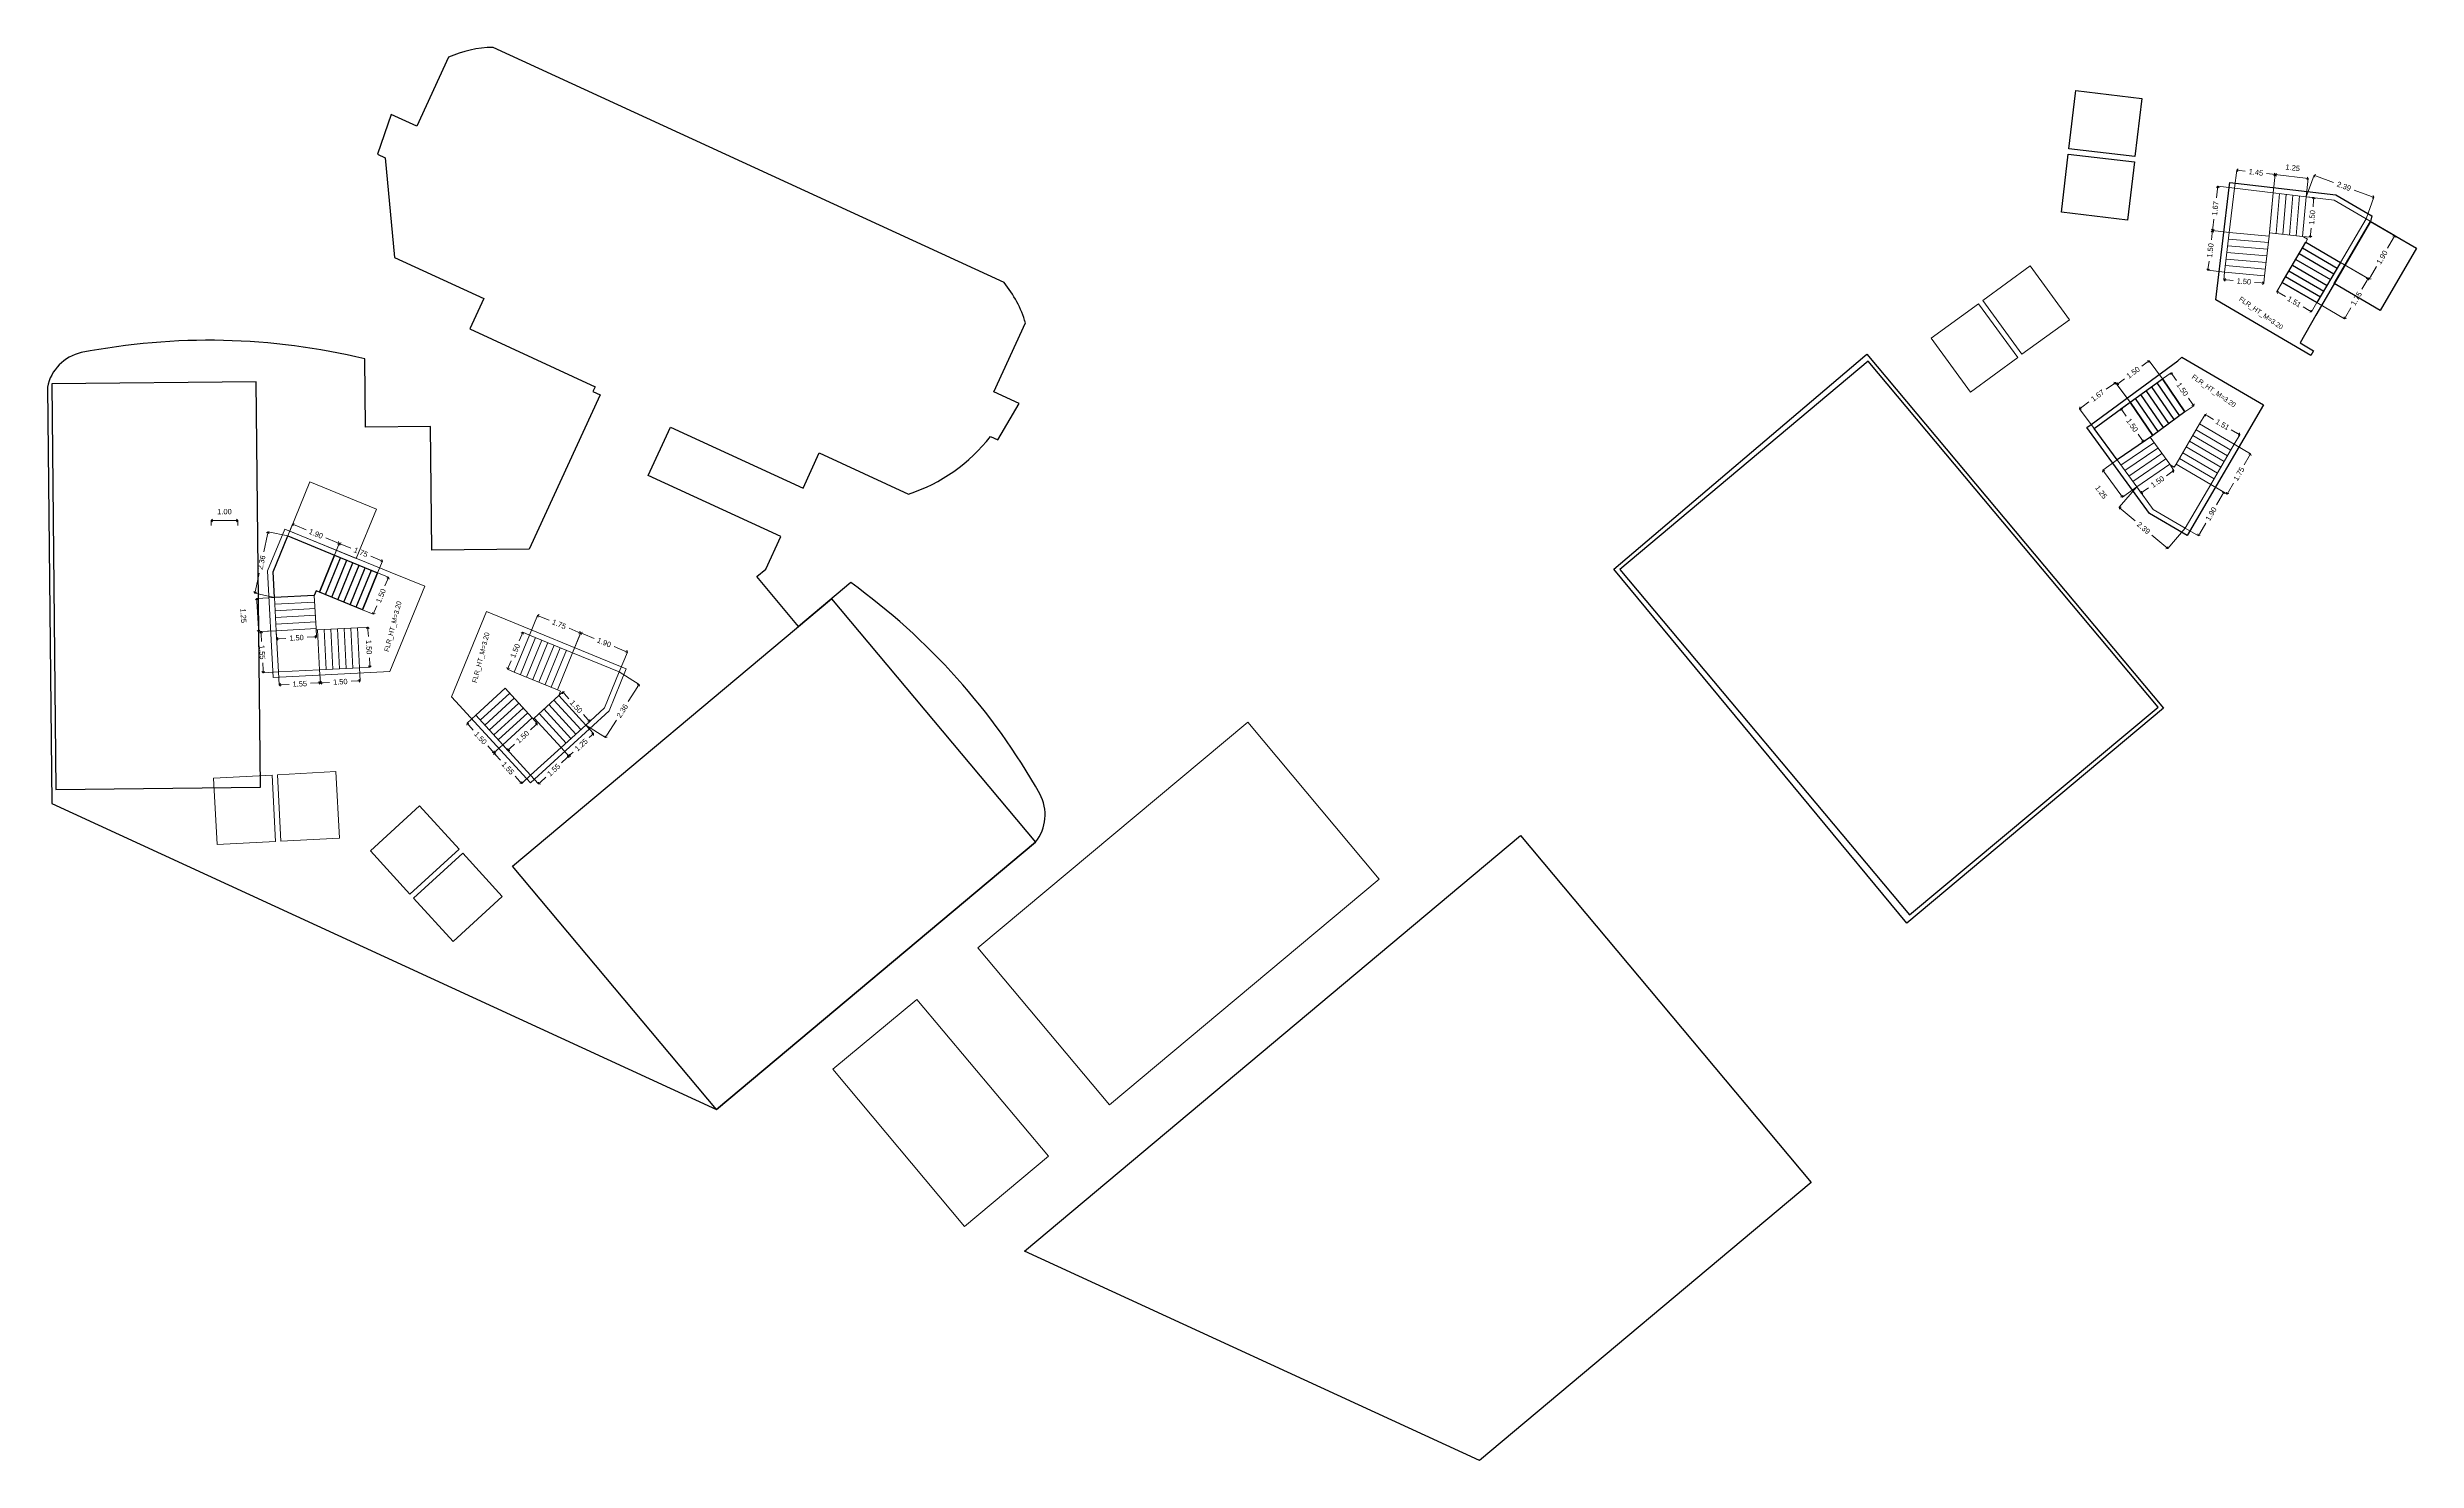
# Model space of a CAD drawing. Header units: metres. Extents: x 0 to 2611, y 0 to 3637.
# Drawn here: x 2339.2 to 2428.1, y 3276.4 to 3329.4 of the extents above; entities that cross this region are included whole.
import ezdxf

# ---------------------------------------------------------------- set-up
doc = ezdxf.new("R2010")
doc.units = ezdxf.units.M
doc.header["$LTSCALE"] = 0.1
doc.linetypes.add('CONTINULUS', pattern=[0])
for name, color, linetype, lineweight in [('ACCBLK_1_UNIT_1', 7, 'Continuous', 0), ('BLK_1_FLR_1_EXIT_WIDTH_DOOR', 7, 'Continuous', 0), ('BLK_1_FLR_1_LIFT_10', 2, 'Continuous', 0), ('BLK_1_FLR_1_LIFT_11', 1, 'Continuous', 0), ('BLK_1_FLR_1_LIFT_12', 1, 'Continuous', 0), ('BLK_1_FLR_1_LIFT_6', 1, 'Continuous', 0), ('BLK_1_FLR_1_LIFT_7', 1, 'Continuous', 0), ('BLK_1_FLR_1_LIFT_8', 1, 'Continuous', 0), ('BLK_1_FLR_1_LIFT_9', 1, 'Continuous', 0), ('BLK_1_FLR_1_STAIR_3', 7, 'Continuous', 0), ('BLK_1_FLR_1_STAIR_3_FLIGHT_2', 7, 'Continuous', 0), ('BLK_1_FLR_1_STAIR_3_LANDING_1', 7, 'Continuous', 0), ('BLK_1_FLR_1_STAIR_4', 7, 'Continuous', 0), ('BLK_1_FLR_1_STAIR_4_FLIGHT_2', 7, 'Continuous', 0), ('BLK_1_FLR_1_STAIR_4_LANDING_1', 7, 'Continuous', 0), ('BLK_1_FLR_1_STAIR_5_FLIGHT_1', 7, 'Continuous', 0), ('BLK_1_FLR_1_STAIR_5_FLIGHT_2', 7, 'Continuous', 0), ('BLK_1_FLR_1_STAIR_5_LANDING_1', 7, 'Continuous', 0), ('BLK_1_FLR_1_STAIR_6_FLIGHT_1', 7, 'Continuous', 0), ('BLK_1_FLR_1_STAIR_6_FLIGHT_2', 7, 'Continuous', 0), ('BLK_1_FLR_1_STAIR_6_LANDING_1', 7, 'Continuous', 0), ('BLK_1_FLR_1_STAIR_6_LANDING_2', 7, 'Continuous', 0), ('PLAN', 7, 'Continuous', 40)]:
    doc.layers.add(name, color=color, linetype=linetype, lineweight=lineweight)
for name, color, linetype in [('BLK_1_FLR_1_BLT_UP_AREA', 14, 'Continuous'), ('BLK_1_FLR_1_CARPET_AREA', 4, 'Continuous'), ('BLK_1_FLR_1_LIFT_13', 1, 'Continuous'), ('BLK_1_FLR_1_LIFT_14', 1, 'Continuous'), ('BLK_1_FLR_1_LIFT_15', 1, 'Continuous'), ('BLK_1_FLR_1_STAIR_3_FLIGHT_3', 7, 'Continuous'), ('BLK_1_FLR_1_STAIR_3_LANDING_2', 7, 'Continuous'), ('BLK_1_FLR_1_STAIR_4_FLIGHT_3', 7, 'Continuous'), ('BLK_1_FLR_1_STAIR_4_LANDING_2', 7, 'Continuous'), ('BLK_1_FLR_1_STAIR_5', 7, 'Continuous'), ('BLK_1_FLR_1_STAIR_5_FLIGHT_3', 7, 'Continuous'), ('BLK_1_FLR_1_STAIR_5_LANDING_2', 7, 'Continuous'), ('BLK_1_FLR_1_STAIR_6', 7, 'Continuous'), ('BLK_1_FLR_1_STAIR_6_FLIGHT_3', 7, 'Continuous'), ('BLK_1_FLR_1_UNITFA', 7, 'Continuous')]:
    doc.layers.add(name, color=color, linetype=linetype)
doc.layers.add('BLK_1_FLR_1_STAIR_3_FLIGHT_1', color=7, linetype='Continuous', lineweight=0, true_color=0xffffff)
doc.layers.add('BLK_1_FLR_1_STAIR_4_FLIGHT_1', color=7, linetype='Continuous', lineweight=0, true_color=0xffffff)
doc.styles.add('Arial', font='arial.ttf', dxfattribs={"height": 0.2})
doc.styles.get("Standard").update_dxf_attribs({"font": 'arial.ttf'})
doc.dimstyles.new('Standard$0', dxfattribs={"dimtxt": 0.2, "dimasz": 0.1, "dimexe": 0, "dimexo": 0, "dimgap": 0.1525, "dimtad": 0, "dimzin": 3, "dimdsep": 46, "dimtxsty": 'Arial', "dimblk": 'OPEN90', "dimcen": 0.09, "dimclrd": 8, "dimclre": 8, "dimclrt": 7, "dimadec": 0, "dimazin": 0, "dimtfac": 1, "dimtofl": 0, "dimtmove": 2, "dimatfit": 2, "dimfxl": 1, "dimtolj": 1, "dimtzin": 0, "dimlwd": 9, "dimlwe": 9, "dimarcsym": 0})

# ---------------------------------------------------------------- blocks, each defined once
blk = doc.blocks.new('_Open90')
at = {"layer": 'PLAN', "color": 0, "lineweight": -2}
for p, q in [((0, 0), (-1, 0)), ((-0.5, 0.5), (0, 0)), ((0, 0), (-0.5, -0.5))]:
    blk.add_line(p, q, dxfattribs=at)
blk = doc.blocks.new('*D146')
at = {"layer": 'BLK_1_FLR_1_STAIR_3_FLIGHT_1', "color": 8, "lineweight": 9, "transparency": 16777216}
for p, q in [((2349.404, 3306.037), (2349.43, 3305.545)), ((2349.53, 3305.551), (2349.777, 3305.564)), ((2350.828, 3305.619), (2350.581, 3305.606)), ((2350.902, 3306.116), (2350.928, 3305.625))]:
    blk.add_line(p, q, dxfattribs=at)
at = {"layer": 'Defpoints', "color": 0, "transparency": 16777216}
for p in [(2349.404, 3306.037, 0), (2349.43, 3305.545), (2350.902, 3306.116, 0)]:
    blk.add_point(p, dxfattribs=at)
at = {"layer": 'BLK_1_FLR_1_STAIR_3_FLIGHT_1', "color": 8, "lineweight": 9, "transparency": 16777216, "xscale": 0.1, "yscale": 0.1, "zscale": 0.1}
for p, rotation in [((2349.43, 3305.545), 183.0264746994065), ((2350.928, 3305.625), 3.026474699406502)]:
    blk.add_blockref('_Open90', p, dxfattribs=dict(at, rotation=rotation))
at = {"layer": 'BLK_1_FLR_1_STAIR_3_FLIGHT_1', "color": 7, "transparency": 16777216, "insert": (2350.179, 3305.585), "char_height": 0.2, "attachment_point": 5, "rotation": 3.02647, "style": 'Arial'}
blk.add_mtext('\\A1;1.50', dxfattribs=at)
blk = doc.blocks.new('*D147')
at = {"layer": 'BLK_1_FLR_1_STAIR_3_FLIGHT_1', "color": 8, "lineweight": 9, "transparency": 16777216}
for p, q in [((2350.823, 3307.614), (2351.213, 3307.635)), ((2351.218, 3307.535), (2351.231, 3307.288)), ((2350.902, 3306.116), (2351.292, 3306.137)), ((2351.287, 3306.237), (2351.274, 3306.484))]:
    blk.add_line(p, q, dxfattribs=at)
at = {"layer": 'Defpoints', "color": 0, "transparency": 16777216}
for p in [(2350.823, 3307.614, 0), (2351.292, 3306.137), (2350.902, 3306.116, 0)]:
    blk.add_point(p, dxfattribs=at)
at = {"layer": 'BLK_1_FLR_1_STAIR_3_FLIGHT_1', "color": 8, "lineweight": 9, "transparency": 16777216, "xscale": 0.1, "yscale": 0.1, "zscale": 0.1}
for p, rotation in [((2351.213, 3307.635), 93.02647469953068), ((2351.292, 3306.137), 273.0264746995307)]:
    blk.add_blockref('_Open90', p, dxfattribs=dict(at, rotation=rotation))
at = {"layer": 'BLK_1_FLR_1_STAIR_3_FLIGHT_1', "color": 7, "transparency": 16777216, "insert": (2351.253, 3306.886), "char_height": 0.2, "attachment_point": 5, "rotation": 273.02647, "style": 'Arial'}
blk.add_mtext('\\A1;1.50', dxfattribs=at)
blk = doc.blocks.new('*D148')
at = {"layer": 'BLK_1_FLR_1_STAIR_3_FLIGHT_2', "color": 8, "lineweight": 9, "transparency": 16777216}
for p, q in [((2347.705, 3308.751), (2347.044, 3308.716)), ((2347.049, 3308.616), (2347.104, 3307.568)), ((2347.771, 3307.503), (2347.11, 3307.468))]:
    blk.add_line(p, q, dxfattribs=at)
at = {"layer": 'Defpoints', "color": 0, "transparency": 16777216}
for p in [(2347.705, 3308.751, 0), (2347.11, 3307.468), (2347.771, 3307.503, 0)]:
    blk.add_point(p, dxfattribs=at)
at = {"layer": 'BLK_1_FLR_1_STAIR_3_FLIGHT_2', "color": 8, "lineweight": 9, "transparency": 16777216, "xscale": 0.1, "yscale": 0.1, "zscale": 0.1}
for p, rotation in [((2347.044, 3308.716), 93.02647469931178), ((2347.11, 3307.468), 273.0264746993118)]:
    blk.add_blockref('_Open90', p, dxfattribs=dict(at, rotation=rotation))
at = {"layer": 'BLK_1_FLR_1_STAIR_3_FLIGHT_2', "color": 7, "transparency": 16777216, "insert": (2346.542, 3308.064), "char_height": 0.2, "attachment_point": 5, "rotation": 273.02647, "style": 'Arial'}
blk.add_mtext('\\A1;1.25', dxfattribs=at)
blk = doc.blocks.new('*D149')
at = {"layer": 'BLK_1_FLR_1_STAIR_3_FLIGHT_2', "color": 8, "lineweight": 9, "transparency": 16777216}
for p, q in [((2347.771, 3307.503), (2347.787, 3307.198)), ((2347.887, 3307.203), (2348.134, 3307.216)), ((2349.185, 3307.272), (2348.938, 3307.259)), ((2349.269, 3307.582), (2349.285, 3307.277))]:
    blk.add_line(p, q, dxfattribs=at)
at = {"layer": 'Defpoints', "color": 0, "transparency": 16777216}
for p in [(2347.771, 3307.503, 0), (2347.787, 3307.198), (2349.269, 3307.582, 0)]:
    blk.add_point(p, dxfattribs=at)
at = {"layer": 'BLK_1_FLR_1_STAIR_3_FLIGHT_2', "color": 8, "lineweight": 9, "transparency": 16777216, "xscale": 0.1, "yscale": 0.1, "zscale": 0.1}
for p, rotation in [((2347.787, 3307.198), 183.0264746995306), ((2349.285, 3307.277), 3.026474699530723)]:
    blk.add_blockref('_Open90', p, dxfattribs=dict(at, rotation=rotation))
at = {"layer": 'BLK_1_FLR_1_STAIR_3_FLIGHT_2', "color": 7, "transparency": 16777216, "insert": (2348.536, 3307.237), "char_height": 0.2, "attachment_point": 5, "rotation": 3.02647, "style": 'Arial'}
blk.add_mtext('\\A1;1.50', dxfattribs=at)
blk = doc.blocks.new('*D150')
at = {"layer": 'BLK_1_FLR_1_STAIR_3_FLIGHT_3', "color": 8, "lineweight": 9, "transparency": 16777216}
for p, q in [((2349.961, 3310.339), (2350.142, 3310.781)), ((2350.234, 3310.743), (2350.578, 3310.602)), ((2351.669, 3310.155), (2351.325, 3310.296)), ((2351.58, 3309.676), (2351.761, 3310.117))]:
    blk.add_line(p, q, dxfattribs=at)
at = {"layer": 'Defpoints', "color": 0, "transparency": 16777216}
for p in [(2350.142, 3310.781), (2349.961, 3310.339, 0), (2351.58, 3309.676, 0)]:
    blk.add_point(p, dxfattribs=at)
at = {"layer": 'BLK_1_FLR_1_STAIR_3_FLIGHT_3', "color": 8, "lineweight": 9, "transparency": 16777216, "xscale": 0.1, "yscale": 0.1, "zscale": 0.1}
for p, rotation in [((2350.142, 3310.781), 157.7139272101288), ((2351.761, 3310.117), 337.7139272101289)]:
    blk.add_blockref('_Open90', p, dxfattribs=dict(at, rotation=rotation))
at = {"layer": 'BLK_1_FLR_1_STAIR_3_FLIGHT_3', "color": 7, "transparency": 16777216, "insert": (2350.951, 3310.449), "char_height": 0.2, "attachment_point": 5, "rotation": 337.71393, "style": 'Arial'}
blk.add_mtext('\\A1;1.75', dxfattribs=at)
blk = doc.blocks.new('*D151')
at = {"layer": 'BLK_1_FLR_1_STAIR_3_FLIGHT_3', "color": 8, "lineweight": 9, "transparency": 16777216}
for p, q in [((2351.58, 3309.676), (2351.987, 3309.509)), ((2351.949, 3309.416), (2351.856, 3309.187)), ((2351.011, 3308.288), (2351.418, 3308.121)), ((2351.456, 3308.213), (2351.55, 3308.442))]:
    blk.add_line(p, q, dxfattribs=at)
at = {"layer": 'Defpoints', "color": 0, "transparency": 16777216}
for p in [(2351.58, 3309.676, 0), (2351.011, 3308.288, 0), (2351.418, 3308.121)]:
    blk.add_point(p, dxfattribs=at)
at = {"layer": 'BLK_1_FLR_1_STAIR_3_FLIGHT_3', "color": 8, "lineweight": 9, "transparency": 16777216, "xscale": 0.1, "yscale": 0.1, "zscale": 0.1}
for p, rotation in [((2351.987, 3309.509), 67.71392721011465), ((2351.418, 3308.121), 247.7139272101146)]:
    blk.add_blockref('_Open90', p, dxfattribs=dict(at, rotation=rotation))
at = {"layer": 'BLK_1_FLR_1_STAIR_3_FLIGHT_3', "color": 7, "transparency": 16777216, "insert": (2351.703, 3308.815), "char_height": 0.2, "attachment_point": 5, "rotation": 67.71393, "style": 'Arial'}
blk.add_mtext('\\A1;1.50', dxfattribs=at)
blk = doc.blocks.new('*D152')
at = {"layer": 'BLK_1_FLR_1_STAIR_3_LANDING_2', "color": 8, "lineweight": 9, "transparency": 16777216}
for p, q in [((2348.206, 3311.059), (2348.387, 3311.5)), ((2348.48, 3311.462), (2348.892, 3311.293)), ((2350.049, 3310.819), (2349.637, 3310.988)), ((2349.961, 3310.339), (2350.142, 3310.781))]:
    blk.add_line(p, q, dxfattribs=at)
at = {"layer": 'Defpoints', "color": 0, "transparency": 16777216}
for p in [(2348.387, 3311.5), (2348.206, 3311.059, 0), (2349.961, 3310.339, 0)]:
    blk.add_point(p, dxfattribs=at)
at = {"layer": 'BLK_1_FLR_1_STAIR_3_LANDING_2', "color": 8, "lineweight": 9, "transparency": 16777216, "xscale": 0.1, "yscale": 0.1, "zscale": 0.1}
for p, rotation in [((2348.387, 3311.5), 157.7139272101594), ((2350.142, 3310.781), 337.7139272101595)]:
    blk.add_blockref('_Open90', p, dxfattribs=dict(at, rotation=rotation))
at = {"layer": 'BLK_1_FLR_1_STAIR_3_LANDING_2', "color": 7, "transparency": 16777216, "insert": (2349.264, 3311.141), "char_height": 0.2, "attachment_point": 5, "rotation": 337.71393, "style": 'Arial'}
blk.add_mtext('\\A1;1.90', dxfattribs=at)
blk = doc.blocks.new('*D153')
at = {"layer": 'BLK_1_FLR_1_STAIR_3_LANDING_2', "color": 8, "lineweight": 9, "transparency": 16777216}
for p, q in [((2347.451, 3311.12), (2347.31, 3310.469)), ((2348.206, 3311.059), (2347.472, 3311.218)), ((2347.705, 3308.751), (2346.972, 3308.91)), ((2346.993, 3309.008), (2347.134, 3309.66))]:
    blk.add_line(p, q, dxfattribs=at)
at = {"layer": 'Defpoints', "color": 0, "transparency": 16777216}
for p in [(2347.472, 3311.218), (2348.206, 3311.059, 0), (2347.705, 3308.751, 0)]:
    blk.add_point(p, dxfattribs=at)
at = {"layer": 'BLK_1_FLR_1_STAIR_3_LANDING_2', "color": 8, "lineweight": 9, "transparency": 16777216, "xscale": 0.1, "yscale": 0.1, "zscale": 0.1}
for p, rotation in [((2347.472, 3311.218), 77.75296677835547), ((2346.972, 3308.91), 257.7529667783555)]:
    blk.add_blockref('_Open90', p, dxfattribs=dict(at, rotation=rotation))
at = {"layer": 'BLK_1_FLR_1_STAIR_3_LANDING_2', "color": 7, "transparency": 16777216, "insert": (2347.222, 3310.064), "char_height": 0.2, "attachment_point": 5, "rotation": 77.75297, "style": 'Arial'}
blk.add_mtext('\\A1;2.36', dxfattribs=at)
blk = doc.blocks.new('*D154')
at = {"layer": 'BLK_1_FLR_1_STAIR_3_LANDING_1', "color": 8, "lineweight": 9, "transparency": 16777216}
for p, q in [((2347.861, 3305.955), (2347.886, 3305.467)), ((2347.986, 3305.472), (2348.255, 3305.486)), ((2349.33, 3305.543), (2349.061, 3305.529)), ((2349.404, 3306.037), (2349.43, 3305.548))]:
    blk.add_line(p, q, dxfattribs=at)
at = {"layer": 'Defpoints', "color": 0, "transparency": 16777216}
for p in [(2347.861, 3305.955, 0), (2347.886, 3305.467), (2349.404, 3306.037, 0)]:
    blk.add_point(p, dxfattribs=at)
at = {"layer": 'BLK_1_FLR_1_STAIR_3_LANDING_1', "color": 8, "lineweight": 9, "transparency": 16777216, "xscale": 0.1, "yscale": 0.1, "zscale": 0.1}
for p, rotation in [((2347.886, 3305.467), 183.0264746994544), ((2349.43, 3305.548), 3.026474699454463)]:
    blk.add_blockref('_Open90', p, dxfattribs=dict(at, rotation=rotation))
at = {"layer": 'BLK_1_FLR_1_STAIR_3_LANDING_1', "color": 7, "transparency": 16777216, "insert": (2348.658, 3305.508), "char_height": 0.2, "attachment_point": 5, "rotation": 3.02647, "style": 'Arial'}
blk.add_mtext('\\A1;1.55', dxfattribs=at)
blk = doc.blocks.new('*D155')
at = {"layer": 'BLK_1_FLR_1_STAIR_3_LANDING_1', "color": 8, "lineweight": 9, "transparency": 16777216}
for p, q in [((2347.771, 3307.503), (2347.201, 3307.47)), ((2347.207, 3307.37), (2347.222, 3307.099)), ((2347.284, 3306.022), (2347.269, 3306.293)), ((2347.861, 3305.955), (2347.29, 3305.922))]:
    blk.add_line(p, q, dxfattribs=at)
at = {"layer": 'Defpoints', "color": 0, "transparency": 16777216}
for p in [(2347.771, 3307.503, 0), (2347.29, 3305.922), (2347.861, 3305.955, 0)]:
    blk.add_point(p, dxfattribs=at)
at = {"layer": 'BLK_1_FLR_1_STAIR_3_LANDING_1', "color": 8, "lineweight": 9, "transparency": 16777216, "xscale": 0.1, "yscale": 0.1, "zscale": 0.1}
for p, rotation in [((2347.201, 3307.47), 93.3019706786243), ((2347.29, 3305.922), 273.3019706786243)]:
    blk.add_blockref('_Open90', p, dxfattribs=dict(at, rotation=rotation))
at = {"layer": 'BLK_1_FLR_1_STAIR_3_LANDING_1', "color": 7, "transparency": 16777216, "insert": (2347.245, 3306.696), "char_height": 0.2, "attachment_point": 5, "rotation": 273.30197, "style": 'Arial'}
blk.add_mtext('\\A1;1.55', dxfattribs=at)
blk = doc.blocks.new('*D156')
at = {"layer": 'BLK_1_FLR_1_STAIR_4_FLIGHT_1', "color": 8, "lineweight": 9, "transparency": 16777216}
for p, q in [((2357.278, 3307.341), (2357.58, 3308.079)), ((2357.672, 3308.041), (2358.016, 3307.9)), ((2359.107, 3307.453), (2358.763, 3307.594)), ((2358.897, 3306.677), (2359.199, 3307.415))]:
    blk.add_line(p, q, dxfattribs=at)
at = {"layer": 'Defpoints', "color": 0, "transparency": 16777216}
for p in [(2357.58, 3308.079), (2357.278, 3307.341, 0), (2358.897, 3306.677, 0)]:
    blk.add_point(p, dxfattribs=at)
at = {"layer": 'BLK_1_FLR_1_STAIR_4_FLIGHT_1', "color": 8, "lineweight": 9, "transparency": 16777216, "xscale": 0.1, "yscale": 0.1, "zscale": 0.1}
for p, rotation in [((2357.58, 3308.079), 157.7139272101175), ((2359.199, 3307.415), 337.7139272101175)]:
    blk.add_blockref('_Open90', p, dxfattribs=dict(at, rotation=rotation))
at = {"layer": 'BLK_1_FLR_1_STAIR_4_FLIGHT_1', "color": 7, "transparency": 16777216, "insert": (2358.39, 3307.747), "char_height": 0.2, "attachment_point": 5, "rotation": 337.71393, "style": 'Arial'}
blk.add_mtext('\\A1;1.75', dxfattribs=at)
blk = doc.blocks.new('*D157')
at = {"layer": 'BLK_1_FLR_1_STAIR_4_FLIGHT_1', "color": 8, "lineweight": 9, "transparency": 16777216}
for p, q in [((2356.989, 3307.351), (2356.895, 3307.122)), ((2357.278, 3307.341), (2357.027, 3307.443)), ((2356.496, 3306.148), (2356.59, 3306.377)), ((2356.709, 3305.953), (2356.458, 3306.055))]:
    blk.add_line(p, q, dxfattribs=at)
at = {"layer": 'Defpoints', "color": 0, "transparency": 16777216}
for p in [(2357.278, 3307.341, 0), (2356.458, 3306.055), (2356.709, 3305.953, 0)]:
    blk.add_point(p, dxfattribs=at)
at = {"layer": 'BLK_1_FLR_1_STAIR_4_FLIGHT_1', "color": 8, "lineweight": 9, "transparency": 16777216, "xscale": 0.1, "yscale": 0.1, "zscale": 0.1}
for p, rotation in [((2357.027, 3307.443), 67.71392721014746), ((2356.458, 3306.055), 247.7139272101475)]:
    blk.add_blockref('_Open90', p, dxfattribs=dict(at, rotation=rotation))
at = {"layer": 'BLK_1_FLR_1_STAIR_4_FLIGHT_1', "color": 7, "transparency": 16777216, "insert": (2356.742, 3306.749), "char_height": 0.2, "attachment_point": 5, "rotation": 67.71393, "style": 'Arial'}
blk.add_mtext('\\A1;1.50', dxfattribs=at)
blk = doc.blocks.new('*D158')
at = {"layer": 'BLK_1_FLR_1_STAIR_4_FLIGHT_3', "color": 8, "lineweight": 9, "transparency": 16777216}
for p, q in [((2355.262, 3304.329), (2354.935, 3304.03)), ((2355.003, 3303.956), (2355.169, 3303.774)), ((2355.879, 3302.996), (2355.712, 3303.179)), ((2356.274, 3303.221), (2355.947, 3302.923))]:
    blk.add_line(p, q, dxfattribs=at)
at = {"layer": 'Defpoints', "color": 0, "transparency": 16777216}
for p in [(2354.935, 3304.03), (2355.262, 3304.329, 0), (2356.274, 3303.221, 0)]:
    blk.add_point(p, dxfattribs=at)
at = {"layer": 'BLK_1_FLR_1_STAIR_4_FLIGHT_3', "color": 8, "lineweight": 9, "transparency": 16777216, "xscale": 0.1, "yscale": 0.1, "zscale": 0.1}
for p, rotation in [((2354.935, 3304.03), 132.4013797207692), ((2355.947, 3302.923), 312.4013797207692)]:
    blk.add_blockref('_Open90', p, dxfattribs=dict(at, rotation=rotation))
at = {"layer": 'BLK_1_FLR_1_STAIR_4_FLIGHT_3', "color": 7, "transparency": 16777216, "insert": (2355.441, 3303.476), "char_height": 0.2, "attachment_point": 5, "rotation": 312.40138, "style": 'Arial'}
blk.add_mtext('\\A1;1.50', dxfattribs=at)
blk = doc.blocks.new('*D159')
at = {"layer": 'BLK_1_FLR_1_STAIR_4_FLIGHT_3', "color": 8, "lineweight": 9, "transparency": 16777216}
for p, q in [((2357.5, 3303.955), (2357.317, 3303.789)), ((2357.382, 3304.233), (2357.573, 3304.023)), ((2356.274, 3303.221), (2356.466, 3303.011)), ((2356.54, 3303.079), (2356.722, 3303.246))]:
    blk.add_line(p, q, dxfattribs=at)
at = {"layer": 'Defpoints', "color": 0, "transparency": 16777216}
for p in [(2357.382, 3304.233, 0), (2356.274, 3303.221, 0), (2356.466, 3303.011)]:
    blk.add_point(p, dxfattribs=at)
at = {"layer": 'BLK_1_FLR_1_STAIR_4_FLIGHT_3', "color": 8, "lineweight": 9, "transparency": 16777216, "xscale": 0.1, "yscale": 0.1, "zscale": 0.1}
for p, rotation in [((2357.573, 3304.023), 42.40137972094724), ((2356.466, 3303.011), 222.4013797209472)]:
    blk.add_blockref('_Open90', p, dxfattribs=dict(at, rotation=rotation))
at = {"layer": 'BLK_1_FLR_1_STAIR_4_FLIGHT_3', "color": 7, "transparency": 16777216, "insert": (2357.02, 3303.517), "char_height": 0.2, "attachment_point": 5, "rotation": 42.40138, "style": 'Arial'}
blk.add_mtext('\\A1;1.50', dxfattribs=at)
blk = doc.blocks.new('*D160')
at = {"layer": 'BLK_1_FLR_1_STAIR_4_LANDING_2', "color": 8, "lineweight": 9, "transparency": 16777216}
for p, q in [((2358.466, 3303.12), (2358.761, 3302.797)), ((2358.687, 3302.73), (2358.486, 3302.547)), ((2357.321, 3302.075), (2357.616, 3301.752)), ((2357.69, 3301.819), (2357.89, 3302.002))]:
    blk.add_line(p, q, dxfattribs=at)
at = {"layer": 'Defpoints', "color": 0, "transparency": 16777216}
for p in [(2358.466, 3303.12, 0), (2357.321, 3302.075, 0), (2357.616, 3301.752)]:
    blk.add_point(p, dxfattribs=at)
at = {"layer": 'BLK_1_FLR_1_STAIR_4_LANDING_2', "color": 8, "lineweight": 9, "transparency": 16777216, "xscale": 0.1, "yscale": 0.1, "zscale": 0.1}
for p, rotation in [((2358.761, 3302.797), 42.40137972076547), ((2357.616, 3301.752), 222.4013797207654)]:
    blk.add_blockref('_Open90', p, dxfattribs=dict(at, rotation=rotation))
at = {"layer": 'BLK_1_FLR_1_STAIR_4_LANDING_2', "color": 7, "transparency": 16777216, "insert": (2358.188, 3302.274), "char_height": 0.2, "attachment_point": 5, "rotation": 42.40138, "style": 'Arial'}
blk.add_mtext('\\A1;1.55', dxfattribs=at)
blk = doc.blocks.new('*D161')
at = {"layer": 'BLK_1_FLR_1_STAIR_4_LANDING_2', "color": 8, "lineweight": 9, "transparency": 16777216}
for p, q in [((2356.274, 3303.221), (2355.943, 3302.919)), ((2356.01, 3302.845), (2356.194, 3302.644)), ((2356.923, 3301.846), (2356.738, 3302.047)), ((2357.321, 3302.075), (2356.99, 3301.772))]:
    blk.add_line(p, q, dxfattribs=at)
at = {"layer": 'Defpoints', "color": 0, "transparency": 16777216}
for p in [(2355.943, 3302.919), (2356.274, 3303.221, 0), (2357.321, 3302.075, 0)]:
    blk.add_point(p, dxfattribs=at)
at = {"layer": 'BLK_1_FLR_1_STAIR_4_LANDING_2', "color": 8, "lineweight": 9, "transparency": 16777216, "xscale": 0.1, "yscale": 0.1, "zscale": 0.1}
for p, rotation in [((2355.943, 3302.919), 132.4013797208516), ((2356.99, 3301.772), 312.4013797208517)]:
    blk.add_blockref('_Open90', p, dxfattribs=dict(at, rotation=rotation))
at = {"layer": 'BLK_1_FLR_1_STAIR_4_LANDING_2', "color": 7, "transparency": 16777216, "insert": (2356.466, 3302.345), "char_height": 0.2, "attachment_point": 5, "rotation": 312.40138, "style": 'Arial'}
blk.add_mtext('\\A1;1.55', dxfattribs=at)
blk = doc.blocks.new('*D162')
at = {"layer": 'BLK_1_FLR_1_STAIR_4_FLIGHT_2', "color": 8, "lineweight": 9, "transparency": 16777216}
for p, q in [((2359.389, 3303.963), (2359.684, 3303.64)), ((2359.61, 3303.572), (2359.52, 3303.491)), ((2358.466, 3303.12), (2358.761, 3302.797)), ((2358.834, 3302.864), (2358.924, 3302.946))]:
    blk.add_line(p, q, dxfattribs=at)
at = {"layer": 'Defpoints', "color": 0, "transparency": 16777216}
for p in [(2359.389, 3303.963, 0), (2358.466, 3303.12, 0), (2358.761, 3302.797)]:
    blk.add_point(p, dxfattribs=at)
at = {"layer": 'BLK_1_FLR_1_STAIR_4_FLIGHT_2', "color": 8, "lineweight": 9, "transparency": 16777216, "xscale": 0.1, "yscale": 0.1, "zscale": 0.1}
for p, rotation in [((2359.684, 3303.64), 42.40137972070678), ((2358.761, 3302.797), 222.4013797207069)]:
    blk.add_blockref('_Open90', p, dxfattribs=dict(at, rotation=rotation))
at = {"layer": 'BLK_1_FLR_1_STAIR_4_FLIGHT_2', "color": 7, "transparency": 16777216, "insert": (2359.222, 3303.218), "char_height": 0.2, "attachment_point": 5, "rotation": 42.40138, "style": 'Arial'}
blk.add_mtext('\\A1;1.25', dxfattribs=at)
blk = doc.blocks.new('*D163')
at = {"layer": 'BLK_1_FLR_1_STAIR_4_FLIGHT_2', "color": 8, "lineweight": 9, "transparency": 16777216}
for p, q in [((2358.377, 3305.07), (2358.527, 3305.207)), ((2358.595, 3305.133), (2358.762, 3304.951)), ((2359.471, 3304.173), (2359.304, 3304.356)), ((2359.389, 3303.963), (2359.539, 3304.1))]:
    blk.add_line(p, q, dxfattribs=at)
at = {"layer": 'Defpoints', "color": 0, "transparency": 16777216}
for p in [(2358.377, 3305.07, 0), (2358.527, 3305.207), (2359.389, 3303.963, 0)]:
    blk.add_point(p, dxfattribs=at)
at = {"layer": 'BLK_1_FLR_1_STAIR_4_FLIGHT_2', "color": 8, "lineweight": 9, "transparency": 16777216, "xscale": 0.1, "yscale": 0.1, "zscale": 0.1}
for p, rotation in [((2358.527, 3305.207), 132.4008654063103), ((2359.539, 3304.1), 312.4008654063104)]:
    blk.add_blockref('_Open90', p, dxfattribs=dict(at, rotation=rotation))
at = {"layer": 'BLK_1_FLR_1_STAIR_4_FLIGHT_2', "color": 7, "transparency": 16777216, "insert": (2359.033, 3304.653), "char_height": 0.2, "attachment_point": 5, "rotation": 312.40087, "style": 'Arial'}
blk.add_mtext('\\A1;1.50', dxfattribs=at)
blk = doc.blocks.new('*D164')
at = {"layer": 'BLK_1_FLR_1_STAIR_4_LANDING_1', "color": 8, "lineweight": 9, "transparency": 16777216}
for p, q in [((2358.897, 3306.677), (2359.202, 3307.422)), ((2359.295, 3307.384), (2359.707, 3307.215)), ((2360.864, 3306.741), (2360.452, 3306.91)), ((2360.651, 3305.958), (2360.957, 3306.703))]:
    blk.add_line(p, q, dxfattribs=at)
at = {"layer": 'Defpoints', "color": 0, "transparency": 16777216}
for p in [(2359.202, 3307.422), (2358.897, 3306.677, 0), (2360.651, 3305.958, 0)]:
    blk.add_point(p, dxfattribs=at)
at = {"layer": 'BLK_1_FLR_1_STAIR_4_LANDING_1', "color": 8, "lineweight": 9, "transparency": 16777216, "xscale": 0.1, "yscale": 0.1, "zscale": 0.1}
for p, rotation in [((2359.202, 3307.422), 157.7139272101071), ((2360.957, 3306.703), 337.7139272101071)]:
    blk.add_blockref('_Open90', p, dxfattribs=dict(at, rotation=rotation))
at = {"layer": 'BLK_1_FLR_1_STAIR_4_LANDING_1', "color": 7, "transparency": 16777216, "insert": (2360.08, 3307.063), "char_height": 0.2, "attachment_point": 5, "rotation": 337.71393, "style": 'Arial'}
blk.add_mtext('\\A1;1.90', dxfattribs=at)
blk = doc.blocks.new('*D165')
at = {"layer": 'BLK_1_FLR_1_STAIR_4_LANDING_1', "color": 8, "lineweight": 9, "transparency": 16777216}
for p, q in [((2360.651, 3305.958), (2361.393, 3305.488)), ((2361.34, 3305.404), (2360.983, 3304.841)), ((2359.389, 3303.963), (2360.131, 3303.493)), ((2360.184, 3303.578), (2360.541, 3304.141))]:
    blk.add_line(p, q, dxfattribs=at)
at = {"layer": 'Defpoints', "color": 0, "transparency": 16777216}
for p in [(2360.651, 3305.958, 0), (2361.393, 3305.488), (2359.389, 3303.963, 0)]:
    blk.add_point(p, dxfattribs=at)
at = {"layer": 'BLK_1_FLR_1_STAIR_4_LANDING_1', "color": 8, "lineweight": 9, "transparency": 16777216, "xscale": 0.1, "yscale": 0.1, "zscale": 0.1}
for p, rotation in [((2361.393, 3305.488), 57.67503671614695), ((2360.131, 3303.493), 237.675036716147)]:
    blk.add_blockref('_Open90', p, dxfattribs=dict(at, rotation=rotation))
at = {"layer": 'BLK_1_FLR_1_STAIR_4_LANDING_1', "color": 7, "transparency": 16777216, "insert": (2360.762, 3304.491), "char_height": 0.2, "attachment_point": 5, "rotation": 57.67504, "style": 'Arial'}
blk.add_mtext('\\A1;2.36', dxfattribs=at)
blk = doc.blocks.new('*D166')
at = {"layer": 'BLK_1_FLR_1_STAIR_5_FLIGHT_1', "color": 8, "lineweight": 9, "transparency": 16777216}
for p, q in [((2421.263, 3314.502), (2421.878, 3314.143)), ((2421.827, 3314.056), (2421.64, 3313.735)), ((2420.38, 3312.991), (2420.995, 3312.631)), ((2421.046, 3312.718), (2421.233, 3313.039))]:
    blk.add_line(p, q, dxfattribs=at)
at = {"layer": 'Defpoints', "color": 0, "transparency": 16777216}
for p in [(2421.263, 3314.502, 0), (2420.38, 3312.991, 0), (2420.995, 3312.631)]:
    blk.add_point(p, dxfattribs=at)
at = {"layer": 'BLK_1_FLR_1_STAIR_5_FLIGHT_1', "color": 8, "lineweight": 9, "transparency": 16777216, "xscale": 0.1, "yscale": 0.1, "zscale": 0.1}
for p, rotation in [((2421.878, 3314.143), 59.70888637606802), ((2420.995, 3312.631), 239.708886376068)]:
    blk.add_blockref('_Open90', p, dxfattribs=dict(at, rotation=rotation))
at = {"layer": 'BLK_1_FLR_1_STAIR_5_FLIGHT_1', "color": 7, "transparency": 16777216, "insert": (2421.436, 3313.387), "char_height": 0.2, "attachment_point": 5, "rotation": 59.70889, "style": 'Arial'}
blk.add_mtext('\\A1;1.75', dxfattribs=at)
blk = doc.blocks.new('*D167')
at = {"layer": 'BLK_1_FLR_1_STAIR_5_FLIGHT_1', "color": 8, "lineweight": 9, "transparency": 16777216}
for p, q in [((2419.959, 3315.263), (2420.17, 3315.623)), ((2420.256, 3315.573), (2420.49, 3315.436)), ((2421.387, 3314.912), (2421.152, 3315.049)), ((2421.263, 3314.502), (2421.473, 3314.862))]:
    blk.add_line(p, q, dxfattribs=at)
at = {"layer": 'Defpoints', "color": 0, "transparency": 16777216}
for p in [(2419.959, 3315.263, 0), (2420.17, 3315.623), (2421.263, 3314.502, 0)]:
    blk.add_point(p, dxfattribs=at)
at = {"layer": 'BLK_1_FLR_1_STAIR_5_FLIGHT_1', "color": 8, "lineweight": 9, "transparency": 16777216, "xscale": 0.1, "yscale": 0.1, "zscale": 0.1}
for p, rotation in [((2420.17, 3315.623), 149.7088863761147), ((2421.473, 3314.862), 329.7088863761149)]:
    blk.add_blockref('_Open90', p, dxfattribs=dict(at, rotation=rotation))
at = {"layer": 'BLK_1_FLR_1_STAIR_5_FLIGHT_1', "color": 7, "transparency": 16777216, "insert": (2420.821, 3315.243), "char_height": 0.2, "attachment_point": 5, "rotation": 329.70889, "style": 'Arial'}
blk.add_mtext('\\A1;1.51', dxfattribs=at)
blk = doc.blocks.new('*D168')
at = {"layer": 'BLK_1_FLR_1_STAIR_5_LANDING_1', "color": 8, "lineweight": 9, "transparency": 16777216}
for p, q in [((2420.38, 3312.991), (2420.872, 3312.704)), ((2420.821, 3312.617), (2420.596, 3312.233)), ((2419.965, 3311.153), (2420.19, 3311.537)), ((2419.423, 3311.353), (2419.915, 3311.066))]:
    blk.add_line(p, q, dxfattribs=at)
at = {"layer": 'Defpoints', "color": 0, "transparency": 16777216}
for p in [(2420.38, 3312.991, 0), (2419.423, 3311.353, 0), (2419.915, 3311.066)]:
    blk.add_point(p, dxfattribs=at)
at = {"layer": 'BLK_1_FLR_1_STAIR_5_LANDING_1', "color": 8, "lineweight": 9, "transparency": 16777216, "xscale": 0.1, "yscale": 0.1, "zscale": 0.1}
for p, rotation in [((2420.872, 3312.704), 59.70888637611054), ((2419.915, 3311.066), 239.7088863761105)]:
    blk.add_blockref('_Open90', p, dxfattribs=dict(at, rotation=rotation))
at = {"layer": 'BLK_1_FLR_1_STAIR_5_LANDING_1', "color": 7, "transparency": 16777216, "insert": (2420.393, 3311.885), "char_height": 0.2, "attachment_point": 5, "rotation": 59.70889, "style": 'Arial'}
blk.add_mtext('\\A1;1.90', dxfattribs=at)
blk = doc.blocks.new('*D169')
at = {"layer": 'BLK_1_FLR_1_STAIR_5_LANDING_1', "color": 8, "lineweight": 9, "transparency": 16777216}
for p, q in [((2417.601, 3312.906), (2416.945, 3312.136)), ((2417.022, 3312.071), (2417.541, 3311.629)), ((2418.692, 3310.649), (2418.172, 3311.092)), ((2419.423, 3311.353), (2418.768, 3310.584))]:
    blk.add_line(p, q, dxfattribs=at)
at = {"layer": 'Defpoints', "color": 0, "transparency": 16777216}
for p in [(2417.601, 3312.906, 0), (2416.945, 3312.136), (2419.423, 3311.353, 0)]:
    blk.add_point(p, dxfattribs=at)
at = {"layer": 'BLK_1_FLR_1_STAIR_5_LANDING_1', "color": 8, "lineweight": 9, "transparency": 16777216, "xscale": 0.1, "yscale": 0.1, "zscale": 0.1}
for p, rotation in [((2416.945, 3312.136), 139.582884417364), ((2418.768, 3310.584), 319.5828844173641)]:
    blk.add_blockref('_Open90', p, dxfattribs=dict(at, rotation=rotation))
at = {"layer": 'BLK_1_FLR_1_STAIR_5_LANDING_1', "color": 7, "transparency": 16777216, "insert": (2417.857, 3311.36), "char_height": 0.2, "attachment_point": 5, "rotation": 319.58288, "style": 'Arial'}
blk.add_mtext('\\A1;2.39', dxfattribs=at)
blk = doc.blocks.new('*D170')
at = {"layer": 'BLK_1_FLR_1_STAIR_5_FLIGHT_2', "color": 8, "lineweight": 9, "transparency": 16777216}
for p, q in [((2416.864, 3313.916), (2416.332, 3313.528)), ((2417.01, 3312.599), (2416.391, 3313.447)), ((2417.601, 3312.906), (2417.069, 3312.518))]:
    blk.add_line(p, q, dxfattribs=at)
at = {"layer": 'Defpoints', "color": 0, "transparency": 16777216}
for p in [(2416.332, 3313.528), (2416.864, 3313.916, 0), (2417.601, 3312.906, 0)]:
    blk.add_point(p, dxfattribs=at)
at = {"layer": 'BLK_1_FLR_1_STAIR_5_FLIGHT_2', "color": 8, "lineweight": 9, "transparency": 16777216, "xscale": 0.1, "yscale": 0.1, "zscale": 0.1}
for p, rotation in [((2416.332, 3313.528), 126.1152672034871), ((2417.069, 3312.518), 306.1152672034871)]:
    blk.add_blockref('_Open90', p, dxfattribs=dict(at, rotation=rotation))
at = {"layer": 'BLK_1_FLR_1_STAIR_5_FLIGHT_2', "color": 7, "transparency": 16777216, "insert": (2416.268, 3312.708), "char_height": 0.2, "attachment_point": 5, "rotation": 306.11527, "style": 'Arial'}
blk.add_mtext('\\A1;1.25', dxfattribs=at)
blk = doc.blocks.new('*D171')
at = {"layer": 'BLK_1_FLR_1_STAIR_5_FLIGHT_2', "color": 8, "lineweight": 9, "transparency": 16777216}
for p, q in [((2418.919, 3313.461), (2418.714, 3313.321)), ((2418.84, 3313.754), (2419.001, 3313.517)), ((2417.601, 3312.906), (2417.763, 3312.669)), ((2417.845, 3312.726), (2418.05, 3312.866))]:
    blk.add_line(p, q, dxfattribs=at)
at = {"layer": 'Defpoints', "color": 0, "transparency": 16777216}
for p in [(2418.84, 3313.754, 0), (2417.601, 3312.906, 0), (2417.763, 3312.669)]:
    blk.add_point(p, dxfattribs=at)
at = {"layer": 'BLK_1_FLR_1_STAIR_5_FLIGHT_2', "color": 8, "lineweight": 9, "transparency": 16777216, "xscale": 0.1, "yscale": 0.1, "zscale": 0.1}
for p, rotation in [((2419.001, 3313.517), 34.39633888663532), ((2417.763, 3312.669), 214.3963388866353)]:
    blk.add_blockref('_Open90', p, dxfattribs=dict(at, rotation=rotation))
at = {"layer": 'BLK_1_FLR_1_STAIR_5_FLIGHT_2', "color": 7, "transparency": 16777216, "insert": (2418.382, 3313.093), "char_height": 0.2, "attachment_point": 5, "rotation": 34.39634, "style": 'Arial'}
blk.add_mtext('\\A1;1.50', dxfattribs=at)
blk = doc.blocks.new('*D172')
at = {"layer": 'BLK_1_FLR_1_STAIR_5_LANDING_2', "color": 8, "lineweight": 9, "transparency": 16777216}
for p, q in [((2417.355, 3316.076), (2416.81, 3316.821)), ((2415.54, 3315.893), (2415.81, 3316.09)), ((2416.729, 3316.762), (2416.46, 3316.566)), ((2416.005, 3315.089), (2415.46, 3315.834))]:
    blk.add_line(p, q, dxfattribs=at)
at = {"layer": 'Defpoints', "color": 0, "transparency": 16777216}
for p in [(2417.355, 3316.076, 0), (2415.46, 3315.834), (2416.005, 3315.089, 0)]:
    blk.add_point(p, dxfattribs=at)
at = {"layer": 'BLK_1_FLR_1_STAIR_5_LANDING_2', "color": 8, "lineweight": 9, "transparency": 16777216, "xscale": 0.1, "yscale": 0.1, "zscale": 0.1}
for p, rotation in [((2416.81, 3316.821), 36.17435419013567), ((2415.46, 3315.834), 216.1743541901357)]:
    blk.add_blockref('_Open90', p, dxfattribs=dict(at, rotation=rotation))
at = {"layer": 'BLK_1_FLR_1_STAIR_5_LANDING_2', "color": 7, "transparency": 16777216, "insert": (2416.135, 3316.328), "char_height": 0.2, "attachment_point": 5, "rotation": 36.17435, "style": 'Arial'}
blk.add_mtext('\\A1;1.67', dxfattribs=at)
blk = doc.blocks.new('*D173')
at = {"layer": 'BLK_1_FLR_1_STAIR_5_LANDING_2', "color": 8, "lineweight": 9, "transparency": 16777216}
for p, q in [((2417.355, 3316.076), (2417.008, 3315.838)), ((2417.064, 3315.756), (2417.204, 3315.551)), ((2417.799, 3314.682), (2417.659, 3314.887)), ((2418.203, 3314.837), (2417.856, 3314.6))]:
    blk.add_line(p, q, dxfattribs=at)
at = {"layer": 'Defpoints', "color": 0, "transparency": 16777216}
for p in [(2417.355, 3316.076, 0), (2417.008, 3315.838), (2418.203, 3314.837, 0)]:
    blk.add_point(p, dxfattribs=at)
at = {"layer": 'BLK_1_FLR_1_STAIR_5_LANDING_2', "color": 8, "lineweight": 9, "transparency": 16777216, "xscale": 0.1, "yscale": 0.1, "zscale": 0.1}
for p, rotation in [((2417.008, 3315.838), 124.3963388868339), ((2417.856, 3314.6), 304.3963388868339)]:
    blk.add_blockref('_Open90', p, dxfattribs=dict(at, rotation=rotation))
at = {"layer": 'BLK_1_FLR_1_STAIR_5_LANDING_2', "color": 7, "transparency": 16777216, "insert": (2417.432, 3315.219), "char_height": 0.2, "attachment_point": 5, "rotation": 304.39634, "style": 'Arial'}
blk.add_mtext('\\A1;1.50', dxfattribs=at)
blk = doc.blocks.new('*D174')
at = {"layer": 'BLK_1_FLR_1_STAIR_5_FLIGHT_3', "color": 8, "lineweight": 9, "transparency": 16777216}
for p, q in [((2416.942, 3316.81), (2417.142, 3316.957)), ((2417.992, 3317.578), (2417.792, 3317.432)), ((2418.566, 3316.961), (2418.072, 3317.637)), ((2417.355, 3316.076), (2416.861, 3316.751))]:
    blk.add_line(p, q, dxfattribs=at)
at = {"layer": 'Defpoints', "color": 0, "transparency": 16777216}
for p in [(2418.566, 3316.961, 0), (2416.861, 3316.751), (2417.355, 3316.076, 0)]:
    blk.add_point(p, dxfattribs=at)
at = {"layer": 'BLK_1_FLR_1_STAIR_5_FLIGHT_3', "color": 8, "lineweight": 9, "transparency": 16777216, "xscale": 0.1, "yscale": 0.1, "zscale": 0.1}
for p, rotation in [((2416.861, 3316.751), 216.1743541901743), ((2418.072, 3317.637), 36.17435419017428)]:
    blk.add_blockref('_Open90', p, dxfattribs=dict(at, rotation=rotation))
at = {"layer": 'BLK_1_FLR_1_STAIR_5_FLIGHT_3', "color": 7, "transparency": 16777216, "insert": (2417.467, 3317.194), "char_height": 0.2, "attachment_point": 5, "rotation": 36.17435, "style": 'Arial'}
blk.add_mtext('\\A1;1.50', dxfattribs=at)
blk = doc.blocks.new('*D175')
at = {"layer": 'BLK_1_FLR_1_STAIR_5_FLIGHT_3', "color": 8, "lineweight": 9, "transparency": 16777216}
for p, q in [((2418.566, 3316.961), (2418.892, 3317.185)), ((2418.949, 3317.102), (2419.089, 3316.898)), ((2419.414, 3315.723), (2419.74, 3315.946)), ((2419.684, 3316.029), (2419.544, 3316.233))]:
    blk.add_line(p, q, dxfattribs=at)
at = {"layer": 'Defpoints', "color": 0, "transparency": 16777216}
for p in [(2418.566, 3316.961, 0), (2418.892, 3317.185), (2419.414, 3315.723, 0)]:
    blk.add_point(p, dxfattribs=at)
at = {"layer": 'BLK_1_FLR_1_STAIR_5_FLIGHT_3', "color": 8, "lineweight": 9, "transparency": 16777216, "xscale": 0.1, "yscale": 0.1, "zscale": 0.1}
for p, rotation in [((2418.892, 3317.185), 124.3963388867238), ((2419.74, 3315.946), 304.3963388867238)]:
    blk.add_blockref('_Open90', p, dxfattribs=dict(at, rotation=rotation))
at = {"layer": 'BLK_1_FLR_1_STAIR_5_FLIGHT_3', "color": 7, "transparency": 16777216, "insert": (2419.316, 3316.566), "char_height": 0.2, "attachment_point": 5, "rotation": 304.39634, "style": 'Arial'}
blk.add_mtext('\\A1;1.50', dxfattribs=at)
blk = doc.blocks.new('*D107')
at = {"layer": 'BLK_1_FLR_1_STAIR_6_FLIGHT_2', "color": 8, "lineweight": 9, "transparency": 16777216}
for p, q in [((2422.718, 3323.938), (2422.799, 3324.624)), ((2423.941, 3324.49), (2422.898, 3324.613)), ((2423.96, 3323.792), (2424.041, 3324.478))]:
    blk.add_line(p, q, dxfattribs=at)
at = {"layer": 'Defpoints', "color": 0, "transparency": 16777216}
for p in [(2422.718, 3323.938, 0), (2422.799, 3324.624), (2423.96, 3323.792, 0)]:
    blk.add_point(p, dxfattribs=at)
at = {"layer": 'BLK_1_FLR_1_STAIR_6_FLIGHT_2', "color": 8, "lineweight": 9, "transparency": 16777216, "xscale": 0.1, "yscale": 0.1, "zscale": 0.1}
for p, rotation in [((2422.799, 3324.624), 173.3025055485889), ((2424.041, 3324.478), 353.3025055485889)]:
    blk.add_blockref('_Open90', p, dxfattribs=dict(at, rotation=rotation))
at = {"layer": 'BLK_1_FLR_1_STAIR_6_FLIGHT_2', "color": 7, "transparency": 16777216, "insert": (2423.458, 3324.88), "char_height": 0.2, "attachment_point": 5, "rotation": 353.30251, "style": 'Arial'}
blk.add_mtext('\\A1;1.25', dxfattribs=at)
blk = doc.blocks.new('*D108')
at = {"layer": 'BLK_1_FLR_1_STAIR_6_FLIGHT_2', "color": 8, "lineweight": 9, "transparency": 16777216}
for p, q in [((2423.96, 3323.792), (2424.249, 3323.767)), ((2424.241, 3323.668), (2424.219, 3323.42)), ((2423.83, 3322.297), (2424.119, 3322.272)), ((2424.128, 3322.371), (2424.149, 3322.618))]:
    blk.add_line(p, q, dxfattribs=at)
at = {"layer": 'Defpoints', "color": 0, "transparency": 16777216}
for p in [(2423.96, 3323.792, 0), (2423.83, 3322.297, 0), (2424.119, 3322.272)]:
    blk.add_point(p, dxfattribs=at)
at = {"layer": 'BLK_1_FLR_1_STAIR_6_FLIGHT_2', "color": 8, "lineweight": 9, "transparency": 16777216, "xscale": 0.1, "yscale": 0.1, "zscale": 0.1}
for p, rotation in [((2424.249, 3323.767), 85.02143386547698), ((2424.119, 3322.272), 265.021433865477)]:
    blk.add_blockref('_Open90', p, dxfattribs=dict(at, rotation=rotation))
at = {"layer": 'BLK_1_FLR_1_STAIR_6_FLIGHT_2', "color": 7, "transparency": 16777216, "insert": (2424.184, 3323.019), "char_height": 0.2, "attachment_point": 5, "rotation": 85.02143, "style": 'Arial'}
blk.add_mtext('\\A1;1.50', dxfattribs=at)
blk = doc.blocks.new('*D109')
at = {"layer": 'BLK_1_FLR_1_STAIR_6_FLIGHT_1', "color": 8, "lineweight": 9, "transparency": 16777216}
for p, q in [((2420.439, 3322.425), (2420.41, 3322.178)), ((2421.078, 3322.449), (2420.451, 3322.524)), ((2420.286, 3321.133), (2420.315, 3321.379)), ((2420.902, 3320.959), (2420.274, 3321.034))]:
    blk.add_line(p, q, dxfattribs=at)
at = {"layer": 'Defpoints', "color": 0, "transparency": 16777216}
for p in [(2421.078, 3322.449, 0), (2420.274, 3321.034), (2420.902, 3320.959, 0)]:
    blk.add_point(p, dxfattribs=at)
at = {"layer": 'BLK_1_FLR_1_STAIR_6_FLIGHT_1', "color": 8, "lineweight": 9, "transparency": 16777216, "xscale": 0.1, "yscale": 0.1, "zscale": 0.1}
for p, rotation in [((2420.451, 3322.524), 83.24341856198573), ((2420.274, 3321.034), 263.2434185619857)]:
    blk.add_blockref('_Open90', p, dxfattribs=dict(at, rotation=rotation))
at = {"layer": 'BLK_1_FLR_1_STAIR_6_FLIGHT_1', "color": 7, "transparency": 16777216, "insert": (2420.363, 3321.779), "char_height": 0.2, "attachment_point": 5, "rotation": 83.24342, "style": 'Arial'}
blk.add_mtext('\\A1;1.50', dxfattribs=at)
blk = doc.blocks.new('*D110')
at = {"layer": 'BLK_1_FLR_1_STAIR_6_FLIGHT_1', "color": 8, "lineweight": 9, "transparency": 16777216}
for p, q in [((2420.902, 3320.959), (2420.877, 3320.68)), ((2420.977, 3320.671), (2421.224, 3320.65)), ((2422.273, 3320.558), (2422.026, 3320.58)), ((2422.397, 3320.829), (2422.372, 3320.549))]:
    blk.add_line(p, q, dxfattribs=at)
at = {"layer": 'Defpoints', "color": 0, "transparency": 16777216}
for p in [(2420.877, 3320.68), (2420.902, 3320.959, 0), (2422.397, 3320.829, 0)]:
    blk.add_point(p, dxfattribs=at)
at = {"layer": 'BLK_1_FLR_1_STAIR_6_FLIGHT_1', "color": 8, "lineweight": 9, "transparency": 16777216, "xscale": 0.1, "yscale": 0.1, "zscale": 0.1}
for p, rotation in [((2420.877, 3320.68), 175.021433865457), ((2422.372, 3320.549), 355.0214338654571)]:
    blk.add_blockref('_Open90', p, dxfattribs=dict(at, rotation=rotation))
at = {"layer": 'BLK_1_FLR_1_STAIR_6_FLIGHT_1', "color": 7, "transparency": 16777216, "insert": (2421.625, 3320.615), "char_height": 0.2, "attachment_point": 5, "rotation": 355.02143, "style": 'Arial'}
blk.add_mtext('\\A1;1.50', dxfattribs=at)
blk = doc.blocks.new('*D111')
at = {"layer": 'BLK_1_FLR_1_STAIR_6_FLIGHT_3', "color": 8, "lineweight": 9, "transparency": 16777216}
for p, q in [((2425.251, 3321.33), (2426.286, 3320.725)), ((2426.236, 3320.639), (2426.049, 3320.318)), ((2424.368, 3319.819), (2425.404, 3319.214)), ((2425.454, 3319.3), (2425.641, 3319.621))]:
    blk.add_line(p, q, dxfattribs=at)
at = {"layer": 'Defpoints', "color": 0, "transparency": 16777216}
for p in [(2425.251, 3321.33, 0), (2424.368, 3319.819, 0), (2425.404, 3319.214)]:
    blk.add_point(p, dxfattribs=at)
at = {"layer": 'BLK_1_FLR_1_STAIR_6_FLIGHT_3', "color": 8, "lineweight": 9, "transparency": 16777216, "xscale": 0.1, "yscale": 0.1, "zscale": 0.1}
for p, rotation in [((2426.286, 3320.725), 59.70888637604548), ((2425.404, 3319.214), 239.7088863760455)]:
    blk.add_blockref('_Open90', p, dxfattribs=dict(at, rotation=rotation))
at = {"layer": 'BLK_1_FLR_1_STAIR_6_FLIGHT_3', "color": 7, "transparency": 16777216, "insert": (2425.845, 3319.969), "char_height": 0.2, "attachment_point": 5, "rotation": 59.70889, "style": 'Arial'}
blk.add_mtext('\\A1;1.75', dxfattribs=at)
blk = doc.blocks.new('*D112')
at = {"layer": 'BLK_1_FLR_1_STAIR_6_FLIGHT_3', "color": 8, "lineweight": 9, "transparency": 16777216}
for p, q in [((2423.065, 3320.58), (2422.863, 3320.235)), ((2422.95, 3320.184), (2423.184, 3320.048)), ((2424.08, 3319.524), (2423.846, 3319.661)), ((2424.368, 3319.819), (2424.167, 3319.473))]:
    blk.add_line(p, q, dxfattribs=at)
at = {"layer": 'Defpoints', "color": 0, "transparency": 16777216}
for p in [(2423.065, 3320.58, 0), (2422.863, 3320.235), (2424.368, 3319.819, 0)]:
    blk.add_point(p, dxfattribs=at)
at = {"layer": 'BLK_1_FLR_1_STAIR_6_FLIGHT_3', "color": 8, "lineweight": 9, "transparency": 16777216, "xscale": 0.1, "yscale": 0.1, "zscale": 0.1}
for p, rotation in [((2422.863, 3320.235), 149.708886376085), ((2424.167, 3319.473), 329.7088863760849)]:
    blk.add_blockref('_Open90', p, dxfattribs=dict(at, rotation=rotation))
at = {"layer": 'BLK_1_FLR_1_STAIR_6_FLIGHT_3', "color": 7, "transparency": 16777216, "insert": (2423.515, 3319.854), "char_height": 0.2, "attachment_point": 5, "rotation": 329.70889, "style": 'Arial'}
blk.add_mtext('\\A1;1.51', dxfattribs=at)
blk = doc.blocks.new('*D113')
at = {"layer": 'BLK_1_FLR_1_STAIR_6_LANDING_1', "color": 8, "lineweight": 9, "transparency": 16777216}
for p, q in [((2421.275, 3324.11), (2421.357, 3324.796)), ((2421.456, 3324.784), (2421.677, 3324.758)), ((2422.701, 3324.636), (2422.479, 3324.662)), ((2422.718, 3323.938), (2422.8, 3324.624))]:
    blk.add_line(p, q, dxfattribs=at)
at = {"layer": 'Defpoints', "color": 0, "transparency": 16777216}
for p in [(2421.357, 3324.796), (2421.275, 3324.11, 0), (2422.718, 3323.938, 0)]:
    blk.add_point(p, dxfattribs=at)
at = {"layer": 'BLK_1_FLR_1_STAIR_6_LANDING_1', "color": 8, "lineweight": 9, "transparency": 16777216, "xscale": 0.1, "yscale": 0.1, "zscale": 0.1}
for p, rotation in [((2421.357, 3324.796), 173.2112600284009), ((2422.8, 3324.624), 353.2112600284009)]:
    blk.add_blockref('_Open90', p, dxfattribs=dict(at, rotation=rotation))
at = {"layer": 'BLK_1_FLR_1_STAIR_6_LANDING_1', "color": 7, "transparency": 16777216, "insert": (2422.078, 3324.71), "char_height": 0.2, "attachment_point": 5, "rotation": 353.21126, "style": 'Arial'}
blk.add_mtext('\\A1;1.45', dxfattribs=at)
blk = doc.blocks.new('*D114')
at = {"layer": 'BLK_1_FLR_1_STAIR_6_LANDING_1', "color": 8, "lineweight": 9, "transparency": 16777216}
for p, q in [((2420.636, 3324.085), (2420.597, 3323.754)), ((2421.275, 3324.11), (2420.648, 3324.184)), ((2421.078, 3322.449), (2420.451, 3322.524)), ((2420.463, 3322.623), (2420.502, 3322.954))]:
    blk.add_line(p, q, dxfattribs=at)
at = {"layer": 'Defpoints', "color": 0, "transparency": 16777216}
for p in [(2421.275, 3324.11, 0), (2420.451, 3322.524), (2421.078, 3322.449, 0)]:
    blk.add_point(p, dxfattribs=at)
at = {"layer": 'BLK_1_FLR_1_STAIR_6_LANDING_1', "color": 8, "lineweight": 9, "transparency": 16777216, "xscale": 0.1, "yscale": 0.1, "zscale": 0.1}
for p, rotation in [((2420.648, 3324.184), 83.24341856196936), ((2420.451, 3322.524), 263.2434185619693)]:
    blk.add_blockref('_Open90', p, dxfattribs=dict(at, rotation=rotation))
at = {"layer": 'BLK_1_FLR_1_STAIR_6_LANDING_1', "color": 7, "transparency": 16777216, "insert": (2420.549, 3323.354), "char_height": 0.2, "attachment_point": 5, "rotation": 83.24342, "style": 'Arial'}
blk.add_mtext('\\A1;1.67', dxfattribs=at)
blk = doc.blocks.new('*D115')
at = {"layer": 'BLK_1_FLR_1_STAIR_6_LANDING_2', "color": 8, "lineweight": 9, "transparency": 16777216}
for p, q in [((2426.208, 3322.967), (2427.287, 3322.337)), ((2427.237, 3322.25), (2427.012, 3321.865)), ((2425.251, 3321.33), (2426.331, 3320.699)), ((2426.381, 3320.785), (2426.606, 3321.17))]:
    blk.add_line(p, q, dxfattribs=at)
at = {"layer": 'Defpoints', "color": 0, "transparency": 16777216}
for p in [(2426.208, 3322.967, 0), (2425.251, 3321.33, 0), (2426.331, 3320.699)]:
    blk.add_point(p, dxfattribs=at)
at = {"layer": 'BLK_1_FLR_1_STAIR_6_LANDING_2', "color": 8, "lineweight": 9, "transparency": 16777216, "xscale": 0.1, "yscale": 0.1, "zscale": 0.1}
for p, rotation in [((2427.287, 3322.337), 59.70888637612733), ((2426.331, 3320.699), 239.7088863761273)]:
    blk.add_blockref('_Open90', p, dxfattribs=dict(at, rotation=rotation))
at = {"layer": 'BLK_1_FLR_1_STAIR_6_LANDING_2', "color": 7, "transparency": 16777216, "insert": (2426.809, 3321.518), "char_height": 0.2, "attachment_point": 5, "rotation": 59.70889, "style": 'Arial'}
blk.add_mtext('\\A1;1.90', dxfattribs=at)
blk = doc.blocks.new('*D116')
at = {"layer": 'BLK_1_FLR_1_STAIR_6_LANDING_2', "color": 8, "lineweight": 9, "transparency": 16777216}
for p, q in [((2423.96, 3323.792), (2424.256, 3324.598)), ((2424.35, 3324.564), (2424.991, 3324.328)), ((2426.41, 3323.808), (2425.769, 3324.043)), ((2426.208, 3322.967), (2426.503, 3323.773))]:
    blk.add_line(p, q, dxfattribs=at)
at = {"layer": 'Defpoints', "color": 0, "transparency": 16777216}
for p in [(2423.96, 3323.792, 0), (2426.503, 3323.773), (2426.208, 3322.967, 0)]:
    blk.add_point(p, dxfattribs=at)
at = {"layer": 'BLK_1_FLR_1_STAIR_6_LANDING_2', "color": 8, "lineweight": 9, "transparency": 16777216, "xscale": 0.1, "yscale": 0.1, "zscale": 0.1}
for p, rotation in [((2424.256, 3324.598), 159.8348883347313), ((2426.503, 3323.773), 339.8348883347313)]:
    blk.add_blockref('_Open90', p, dxfattribs=dict(at, rotation=rotation))
at = {"layer": 'BLK_1_FLR_1_STAIR_6_LANDING_2', "color": 7, "transparency": 16777216, "insert": (2425.38, 3324.186), "char_height": 0.2, "attachment_point": 5, "rotation": 339.83489, "style": 'Arial'}
blk.add_mtext('\\A1;2.39', dxfattribs=at)
blk = doc.blocks.new('*D386')
at = {"layer": 'BLK_1_FLR_1_EXIT_WIDTH_DOOR', "color": 8, "linetype": 'CONTINULUS', "lineweight": 9, "ltscale": 0.05, "transparency": 16777216}
for p, q in [((2345.332, 3311.455), (2345.332, 3311.642)), ((2345.432, 3311.642), (2346.232, 3311.642)), ((2346.332, 3311.455), (2346.332, 3311.642))]:
    blk.add_line(p, q, dxfattribs=at)
at = {"layer": 'Defpoints', "color": 0, "linetype": 'CONTINULUS', "ltscale": 0.05, "transparency": 16777216}
for p in [(2346.332, 3311.642), (2345.332, 3311.455), (2346.332, 3311.455)]:
    blk.add_point(p, dxfattribs=at)
at = {"layer": 'BLK_1_FLR_1_EXIT_WIDTH_DOOR', "color": 8, "linetype": 'CONTINULUS', "lineweight": 9, "ltscale": 0.05, "transparency": 16777216, "xscale": 0.1, "yscale": 0.1, "zscale": 0.1, "rotation": 180}
blk.add_blockref('_Open90', (2345.332, 3311.642), dxfattribs=at)
at = {"layer": 'BLK_1_FLR_1_EXIT_WIDTH_DOOR', "color": 8, "linetype": 'CONTINULUS', "lineweight": 9, "ltscale": 0.05, "transparency": 16777216, "xscale": 0.1, "yscale": 0.1, "zscale": 0.1}
blk.add_blockref('_Open90', (2346.332, 3311.642), dxfattribs=at)
at = {"layer": 'BLK_1_FLR_1_EXIT_WIDTH_DOOR', "color": 7, "linetype": 'CONTINULUS', "ltscale": 0.05, "transparency": 16777216, "insert": (2345.832, 3311.973), "char_height": 0.2, "attachment_point": 5, "style": 'Arial'}
blk.add_mtext('\\A1;1.00', dxfattribs=at)

msp = doc.modelspace()

# ---------------------------------------------------------------- linework, layer by layer
at = {"layer": 'ACCBLK_1_UNIT_1', "color": 6, "linetype": 'CONTINULUS', "ltscale": 0.05, "elevation": 0}
for points in [[(2384.235, 3304.07), (2389.17, 3298.18), (2379.054, 3289.702), (2374.108, 3295.604)], [(2371.82, 3293.663), (2376.755, 3287.775), (2373.608, 3285.146), (2368.661, 3291.05)]]:
    msp.add_lwpolyline(points, close=True, dxfattribs=at)
at = {"layer": 'BLK_1_FLR_1_BLT_UP_AREA', "color": 14, "ltscale": 0.05}
msp.add_lwpolyline([(2369.341, 3309.307), (2367.379, 3307.663), (2365.811, 3309.533), (2366.146, 3309.814), (2366.709, 3311.035), (2361.731, 3313.326), (2362.567, 3315.143), (2367.545, 3312.851), (2368.155, 3314.177), (2371.51, 3312.633, 0.149866), (2374.583, 3314.796), (2374.862, 3314.668), (2375.662, 3316.028), (2374.704, 3316.469), (2375.895, 3319.057, 0.101403), (2375.091, 3320.57), (2355.912, 3329.399, 0.101403), (2354.24, 3329.026), (2353.048, 3326.439), (2352.09, 3326.88), (2351.577, 3325.387), (2351.857, 3325.259), (2352.211, 3321.518), (2355.566, 3319.974), (2355.039, 3318.829), (2359.744, 3316.663), (2359.66, 3316.481), (2359.933, 3316.356), (2357.269, 3310.569), (2353.609, 3310.531), (2353.561, 3315.173), (2351.121, 3315.147), (2351.095, 3317.708, 0.108085), (2340.458, 3317.941, 0.299213), (2339.185, 3316.642), (2339.347, 3301.023), (2364.304, 3289.533), (2376.275, 3299.566, 0.299214), (2376.435, 3301.378, 0.108085)], format="xyb", close=True, dxfattribs=at)
msp.add_lwpolyline([(2375.852, 3284.217), (2394.469, 3299.817), (2405.387, 3286.787), (2392.935, 3276.352), (2375.852, 3284.217)], dxfattribs=at)
at = {"layer": 'BLK_1_FLR_1_CARPET_AREA', "color": 14}
msp.add_lwpolyline([(2339.508, 3301.549), (2347.178, 3301.628), (2347.02, 3316.848), (2339.351, 3316.768)], close=True, dxfattribs=at)
at = {"layer": 'BLK_1_FLR_1_CARPET_AREA', "color": 14, "elevation": 0}
msp.add_lwpolyline([(2409.069, 3296.833), (2418.41, 3304.635), (2407.529, 3317.619), (2398.202, 3309.803)], close=True, dxfattribs=at)
at = {"layer": 'BLK_1_FLR_1_LIFT_10', "color": 2, "elevation": 0}
msp.add_lwpolyline([(2348.282, 3311.244), (2349.04, 3313.094), (2351.539, 3312.07), (2350.78, 3310.22)], close=True, dxfattribs=at)
at = {"layer": 'BLK_1_FLR_1_LIFT_11', "color": 1, "elevation": -0.001}
msp.add_lwpolyline([(2411.36, 3316.462), (2409.885, 3318.48), (2411.661, 3319.779), (2413.134, 3317.764)], close=True, dxfattribs=at)
at = {"layer": 'BLK_1_FLR_1_LIFT_12', "color": 1, "elevation": -0.001}
msp.add_lwpolyline([(2413.295, 3317.882), (2411.822, 3319.897), (2413.598, 3321.195), (2415.074, 3319.177)], close=True, dxfattribs=at)
at = {"layer": 'BLK_1_FLR_1_LIFT_13', "color": 1, "elevation": -0.001}
msp.add_lwpolyline([(2414.774, 3323.208), (2415.032, 3325.392), (2417.515, 3325.098), (2417.256, 3322.914)], close=True, dxfattribs=at)
at = {"layer": 'BLK_1_FLR_1_LIFT_14', "color": 1, "elevation": -0.001}
msp.add_lwpolyline([(2415.056, 3325.591), (2415.303, 3327.677), (2415.315, 3327.776), (2417.797, 3327.482), (2417.535, 3325.298)], close=True, dxfattribs=at)
at = {"layer": 'BLK_1_FLR_1_LIFT_15', "color": 2, "elevation": 0}
msp.add_lwpolyline([(2425.018, 3320.535), (2426.38, 3322.866), (2428.107, 3321.858), (2426.745, 3319.526)], close=True, dxfattribs=at)
at = {"layer": 'BLK_1_FLR_1_LIFT_6', "color": 1, "elevation": 0}
msp.add_lwpolyline([(2352.929, 3297.467), (2354.775, 3299.153), (2356.259, 3297.529), (2354.413, 3295.843)], close=True, dxfattribs=at)
at = {"layer": 'BLK_1_FLR_1_LIFT_7', "color": 1, "elevation": 0}
msp.add_lwpolyline([(2351.311, 3299.24), (2353.157, 3300.926), (2354.64, 3299.301), (2352.794, 3297.615)], close=True, dxfattribs=at)
at = {"layer": 'BLK_1_FLR_1_LIFT_8', "color": 1, "elevation": 0}
msp.add_lwpolyline([(2347.948, 3299.601), (2347.816, 3302.098), (2350.013, 3302.214), (2350.145, 3299.717)], close=True, dxfattribs=at)
at = {"layer": 'BLK_1_FLR_1_LIFT_9', "color": 1, "elevation": 0}
msp.add_lwpolyline([(2345.552, 3299.474), (2345.42, 3301.971), (2347.617, 3302.087), (2347.749, 3299.591)], close=True, dxfattribs=at)
at = {"layer": 'BLK_1_FLR_1_STAIR_3', "elevation": 0}
msp.add_lwpolyline([(2348.097, 3311.319), (2347.452, 3309.747), (2347.664, 3305.745), (2352.04, 3305.976), (2353.351, 3309.175), (2352.053, 3309.698)], close=True, dxfattribs=at)
at = {"layer": 'BLK_1_FLR_1_STAIR_3_FLIGHT_1', "color": 3}
for p, q in [((2349.325, 3307.535, 0), (2349.404, 3306.037, 0)), ((2349.575, 3307.548, 0), (2349.654, 3306.05, 0)), ((2349.824, 3307.561, 0), (2349.903, 3306.063, 0)), ((2350.074, 3307.575, 0), (2350.153, 3306.077, 0)), ((2350.324, 3307.588, 0), (2350.403, 3306.09, 0)), ((2350.573, 3307.601, 0), (2350.652, 3306.103, 0)), ((2350.823, 3307.614, 0), (2350.902, 3306.116, 0))]:
    msp.add_line(p, q, dxfattribs=at)
at = {"layer": 'BLK_1_FLR_1_STAIR_3_FLIGHT_1', "elevation": 0}
msp.add_lwpolyline([(2349.404, 3306.037), (2350.902, 3306.116), (2350.823, 3307.614), (2349.325, 3307.535)], close=True, dxfattribs=at)
at = {"layer": 'BLK_1_FLR_1_STAIR_3_FLIGHT_2', "color": 3}
for p, q in [((2347.705, 3308.751, 0), (2349.203, 3308.83, 0)), ((2347.718, 3308.501, 0), (2349.216, 3308.581, 0)), ((2347.732, 3308.252, 0), (2349.23, 3308.331, 0)), ((2347.745, 3308.002, 0), (2349.243, 3308.081, 0)), ((2347.758, 3307.752, 0), (2349.256, 3307.832, 0)), ((2347.771, 3307.503, 0), (2349.269, 3307.582, 0))]:
    msp.add_line(p, q, dxfattribs=at)
at = {"layer": 'BLK_1_FLR_1_STAIR_3_FLIGHT_2', "elevation": 0}
msp.add_lwpolyline([(2349.269, 3307.582), (2347.771, 3307.503), (2347.705, 3308.751), (2349.203, 3308.83)], close=True, dxfattribs=at)
at = {"layer": 'BLK_1_FLR_1_STAIR_3_FLIGHT_3', "color": 3}
for p, q in [((2349.392, 3308.951, 0), (2349.961, 3310.339, 0)), ((2349.623, 3308.857, 0), (2350.192, 3310.245, 0)), ((2349.855, 3308.762, 0), (2350.423, 3310.15, 0)), ((2350.086, 3308.667, 0), (2350.655, 3310.055, 0)), ((2350.317, 3308.572, 0), (2350.886, 3309.96, 0)), ((2350.549, 3308.477, 0), (2351.117, 3309.865, 0)), ((2350.78, 3308.383, 0), (2351.349, 3309.771, 0)), ((2351.011, 3308.288, 0), (2351.58, 3309.676, 0))]:
    msp.add_line(p, q, dxfattribs=at)
at = {"layer": 'BLK_1_FLR_1_STAIR_3_FLIGHT_3', "elevation": 0}
msp.add_lwpolyline([(2349.392, 3308.951), (2349.961, 3310.339), (2351.58, 3309.676), (2351.011, 3308.288)], close=True, dxfattribs=at)
at = {"layer": 'BLK_1_FLR_1_STAIR_3_LANDING_1', "elevation": 0}
msp.add_lwpolyline([(2347.861, 3305.955), (2349.404, 3306.037), (2349.325, 3307.535), (2349.272, 3307.532), (2349.269, 3307.582), (2347.771, 3307.503)], close=True, dxfattribs=at)
at = {"layer": 'BLK_1_FLR_1_STAIR_3_LANDING_2', "elevation": 0}
msp.add_lwpolyline([(2347.654, 3309.712), (2348.206, 3311.059), (2349.961, 3310.339), (2349.392, 3308.951), (2349.273, 3309), (2349.203, 3308.83), (2347.705, 3308.751)], close=True, dxfattribs=at)
at = {"layer": 'BLK_1_FLR_1_STAIR_4', "elevation": 0}
msp.add_lwpolyline([(2360.912, 3306.067), (2360.268, 3304.494), (2357.315, 3301.798), (2357.174, 3301.94), (2354.503, 3304.865), (2354.352, 3305.025), (2355.661, 3308.219)], close=True, dxfattribs=at)
at = {"layer": 'BLK_1_FLR_1_STAIR_4_FLIGHT_1', "color": 3}
for p, q in [((2356.709, 3305.953, 0), (2357.278, 3307.341, 0)), ((2356.94, 3305.858, 0), (2357.509, 3307.246, 0)), ((2357.171, 3305.763, 0), (2357.74, 3307.151, 0)), ((2357.403, 3305.668, 0), (2357.972, 3307.056, 0)), ((2357.634, 3305.573, 0), (2358.203, 3306.961, 0)), ((2357.865, 3305.479, 0), (2358.434, 3306.867, 0)), ((2358.097, 3305.384, 0), (2358.666, 3306.772, 0)), ((2358.328, 3305.289, 0), (2358.897, 3306.677, 0))]:
    msp.add_line(p, q, dxfattribs=at)
at = {"layer": 'BLK_1_FLR_1_STAIR_4_FLIGHT_1', "elevation": 0}
msp.add_lwpolyline([(2356.709, 3305.953), (2357.278, 3307.341), (2358.897, 3306.677), (2358.328, 3305.289)], close=True, dxfattribs=at)
at = {"layer": 'BLK_1_FLR_1_STAIR_4_FLIGHT_2', "color": 3}
for p, q in [((2358.65, 3303.288, 0), (2357.639, 3304.396, 0)), ((2358.835, 3303.457, 0), (2357.824, 3304.565, 0)), ((2359.02, 3303.625, 0), (2358.008, 3304.733, 0)), ((2359.204, 3303.794, 0), (2358.193, 3304.902, 0)), ((2359.389, 3303.963, 0), (2358.377, 3305.07, 0)), ((2358.466, 3303.12, 0), (2357.454, 3304.227, 0))]:
    msp.add_line(p, q, dxfattribs=at)
at = {"layer": 'BLK_1_FLR_1_STAIR_4_FLIGHT_2', "elevation": 0}
msp.add_lwpolyline([(2358.466, 3303.12), (2359.389, 3303.963), (2358.377, 3305.07), (2357.454, 3304.227)], close=True, dxfattribs=at)
at = {"layer": 'BLK_1_FLR_1_STAIR_4_FLIGHT_3', "color": 3}
for p, q in [((2356.37, 3305.341, 0), (2355.262, 3304.329, 0)), ((2356.539, 3305.156, 0), (2355.431, 3304.144, 0)), ((2356.707, 3304.971, 0), (2355.6, 3303.96, 0)), ((2356.876, 3304.787, 0), (2355.768, 3303.775, 0)), ((2357.044, 3304.602, 0), (2355.937, 3303.591, 0)), ((2357.213, 3304.418, 0), (2356.105, 3303.406, 0)), ((2357.382, 3304.233, 0), (2356.274, 3303.221, 0))]:
    msp.add_line(p, q, dxfattribs=at)
at = {"layer": 'BLK_1_FLR_1_STAIR_4_FLIGHT_3', "elevation": 0}
msp.add_lwpolyline([(2355.262, 3304.329), (2356.37, 3305.341), (2357.382, 3304.233), (2356.274, 3303.221)], close=True, dxfattribs=at)
at = {"layer": 'BLK_1_FLR_1_STAIR_4_LANDING_1', "elevation": 0}
msp.add_lwpolyline([(2359.389, 3303.963), (2360.1, 3304.612), (2360.651, 3305.958), (2358.897, 3306.677), (2358.328, 3305.289), (2358.447, 3305.24), (2358.377, 3305.07)], close=True, dxfattribs=at)
at = {"layer": 'BLK_1_FLR_1_STAIR_4_LANDING_2', "elevation": 0}
msp.add_lwpolyline([(2357.454, 3304.227), (2358.466, 3303.12), (2357.321, 3302.075), (2356.274, 3303.221), (2357.382, 3304.233), (2357.417, 3304.194)], close=True, dxfattribs=at)
at = {"layer": 'BLK_1_FLR_1_STAIR_5', "elevation": 0}
msp.add_lwpolyline([(2419.495, 3311.08), (2418.088, 3311.902), (2415.725, 3315.133), (2415.887, 3315.25), (2419.14, 3317.628), (2419.298, 3317.768), (2422.358, 3315.98)], close=True, dxfattribs=at)
at = {"layer": 'BLK_1_FLR_1_STAIR_5_FLIGHT_1', "color": 3, "extrusion": (-2.69306e-07, -4.46673e-07, 1)}
for p, q in [((2419.833, 3315.047, 0), (2421.136, 3314.286, 0)), ((2419.959, 3315.263, 0), (2421.263, 3314.502, 0)), ((2419.329, 3314.184, 0), (2420.632, 3313.423, 0)), ((2419.455, 3314.4, 0), (2420.758, 3313.638, 0)), ((2419.581, 3314.616, 0), (2420.884, 3313.854, 0)), ((2419.707, 3314.832, 0), (2421.01, 3314.07, 0)), ((2419.077, 3313.752, 0), (2420.38, 3312.991, 0)), ((2419.203, 3313.968, 0), (2420.506, 3313.207, 0))]:
    msp.add_line(p, q, dxfattribs=at)
at = {"layer": 'BLK_1_FLR_1_STAIR_5_FLIGHT_1', "elevation": 0}
msp.add_lwpolyline([(2419.959, 3315.263), (2419.077, 3313.752), (2420.38, 3312.991), (2421.263, 3314.502)], close=True, dxfattribs=at)
at = {"layer": 'BLK_1_FLR_1_STAIR_5_FLIGHT_2', "color": 3, "extrusion": (-2.69306e-07, -4.46673e-07, 1)}
for p, q in [((2416.864, 3313.916, 0), (2418.101, 3314.763, 0)), ((2417.01, 3313.713, 0), (2418.249, 3314.561, 0)), ((2417.158, 3313.511, 0), (2418.397, 3314.359, 0)), ((2417.305, 3313.309, 0), (2418.544, 3314.158, 0)), ((2417.453, 3313.108, 0), (2418.692, 3313.956, 0)), ((2417.601, 3312.906, 0), (2418.84, 3313.754, 0))]:
    msp.add_line(p, q, dxfattribs=at)
at = {"layer": 'BLK_1_FLR_1_STAIR_5_FLIGHT_2', "elevation": 0}
msp.add_lwpolyline([(2416.864, 3313.916), (2418.101, 3314.763), (2418.84, 3313.754), (2417.601, 3312.906)], close=True, dxfattribs=at)
at = {"layer": 'BLK_1_FLR_1_STAIR_5_FLIGHT_3', "color": 3, "extrusion": (-2.69306e-07, -4.46673e-07, 1)}
for p, q in [((2419.212, 3315.576, 0), (2418.364, 3316.814, 0)), ((2419.414, 3315.723, 0), (2418.566, 3316.961, 0)), ((2418.203, 3314.837, 0), (2417.355, 3316.076, 0)), ((2418.405, 3314.985, 0), (2417.557, 3316.223, 0)), ((2418.607, 3315.133, 0), (2417.759, 3316.371, 0)), ((2418.81, 3315.278, 0), (2417.961, 3316.519, 0)), ((2419.01, 3315.428, 0), (2418.163, 3316.666, 0))]:
    msp.add_line(p, q, dxfattribs=at)
at = {"layer": 'BLK_1_FLR_1_STAIR_5_FLIGHT_3', "elevation": 0}
msp.add_lwpolyline([(2417.355, 3316.076), (2418.566, 3316.961), (2419.414, 3315.723), (2418.203, 3314.837)], close=True, dxfattribs=at)
at = {"layer": 'BLK_1_FLR_1_STAIR_5_LANDING_1', "elevation": 0}
msp.add_lwpolyline([(2417.601, 3312.906), (2418.84, 3313.754), (2418.855, 3313.732), (2419.012, 3313.641), (2419.077, 3313.752), (2420.38, 3312.991), (2419.423, 3311.353), (2418.224, 3312.054)], close=True, dxfattribs=at)
at = {"layer": 'BLK_1_FLR_1_STAIR_5_LANDING_2', "elevation": 0}
msp.add_lwpolyline([(2416.005, 3315.089), (2417.355, 3316.076), (2418.203, 3314.837), (2416.864, 3313.916)], close=True, dxfattribs=at)
at = {"layer": 'BLK_1_FLR_1_STAIR_6'}
msp.add_lwpolyline([(2424.137, 3317.836), (2420.572, 3319.919), (2420.602, 3320.132), (2421.076, 3324.134), (2421.1, 3324.332), (2425.073, 3323.861), (2426.427, 3323.071), (2426.38, 3322.866), (2424.325, 3319.348), (2423.732, 3318.304), (2424.238, 3318.009)], close=True, dxfattribs=at)
at = {"layer": 'BLK_1_FLR_1_STAIR_6_FLIGHT_1', "color": 3, "extrusion": (-2.69306e-07, -4.46673e-07, 1)}
for p, q in [((2422.544, 3322.071, 0), (2421.049, 3322.201, 0)), ((2422.573, 3322.319, 0), (2421.078, 3322.449, 0)), ((2422.456, 3321.326, 0), (2420.96, 3321.456, 0)), ((2422.488, 3321.574, 0), (2420.99, 3321.704, 0)), ((2422.514, 3321.822, 0), (2421.019, 3321.953, 0)), ((2422.397, 3320.829, 0), (2420.902, 3320.959, 0)), ((2422.426, 3321.077, 0), (2420.931, 3321.208, 0))]:
    msp.add_line(p, q, dxfattribs=at)
at = {"layer": 'BLK_1_FLR_1_STAIR_6_FLIGHT_1', "elevation": 0}
msp.add_lwpolyline([(2421.078, 3322.449), (2422.573, 3322.319), (2422.397, 3320.829), (2420.902, 3320.959)], close=True, dxfattribs=at)
at = {"layer": 'BLK_1_FLR_1_STAIR_6_FLIGHT_2', "color": 3, "extrusion": (-2.69306e-07, -4.46673e-07, 1)}
for p, q in [((2422.718, 3323.938, 0), (2422.584, 3322.444, 0)), ((2422.967, 3323.91, 0), (2422.836, 3322.415, 0)), ((2423.215, 3323.881, 0), (2423.085, 3322.385, 0)), ((2423.463, 3323.851, 0), (2423.333, 3322.356, 0)), ((2423.712, 3323.822, 0), (2423.582, 3322.326, 0)), ((2423.96, 3323.792, 0), (2423.83, 3322.297, 0))]:
    msp.add_line(p, q, dxfattribs=at)
at = {"layer": 'BLK_1_FLR_1_STAIR_6_FLIGHT_2', "elevation": 0}
msp.add_lwpolyline([(2422.584, 3322.444), (2422.718, 3323.938), (2423.96, 3323.792), (2423.83, 3322.297)], close=True, dxfattribs=at)
at = {"layer": 'BLK_1_FLR_1_STAIR_6_FLIGHT_3', "color": 3, "extrusion": (-2.69306e-07, -4.46673e-07, 1)}
for p, q in [((2423.569, 3321.443, 0), (2424.873, 3320.682, 0)), ((2423.696, 3321.659, 0), (2424.999, 3320.898, 0)), ((2423.822, 3321.875, 0), (2425.125, 3321.114, 0)), ((2423.948, 3322.091, 0), (2425.251, 3321.33, 0)), ((2423.065, 3320.58, 0), (2424.368, 3319.819, 0)), ((2423.191, 3320.796, 0), (2424.494, 3320.035, 0)), ((2423.317, 3321.012, 0), (2424.621, 3320.25, 0)), ((2423.443, 3321.228, 0), (2424.747, 3320.466, 0))]:
    msp.add_line(p, q, dxfattribs=at)
at = {"layer": 'BLK_1_FLR_1_STAIR_6_FLIGHT_3', "elevation": 0}
msp.add_lwpolyline([(2423.948, 3322.091), (2425.251, 3321.33), (2424.368, 3319.819), (2423.065, 3320.58)], close=True, dxfattribs=at)
at = {"layer": 'BLK_1_FLR_1_STAIR_6_LANDING_1', "color": 7, "elevation": 0}
msp.add_lwpolyline([(2421.078, 3322.449), (2422.573, 3322.319), (2422.718, 3323.938), (2421.275, 3324.11)], close=True, dxfattribs=at)
at = {"layer": 'BLK_1_FLR_1_STAIR_6_LANDING_2', "color": 7, "elevation": 0}
msp.add_lwpolyline([(2423.96, 3323.792), (2425.009, 3323.668), (2426.208, 3322.967), (2425.251, 3321.33), (2423.948, 3322.091), (2424.013, 3322.202), (2423.856, 3322.294), (2423.83, 3322.297)], close=True, dxfattribs=at)
at = {"layer": 'BLK_1_FLR_1_UNITFA', "color": 8}
for points in [[(2397.973, 3309.815), (2407.393, 3317.82), (2407.469, 3317.885), (2418.607, 3304.595), (2408.973, 3296.521)], [(2364.304, 3289.533), (2356.647, 3298.669), (2368.619, 3308.702), (2376.275, 3299.566)]]:
    msp.add_lwpolyline(points, close=True, dxfattribs=at)

# ---------------------------------------------------------------- texts
at = {"layer": 'BLK_1_FLR_1_STAIR_3', "insert": (2351.818, 3306.745, -0.081), "char_height": 0.18103, "width": 1.93651, "attachment_point": 1, "rotation": 75.50925}
msp.add_mtext('FLR_HT_M=3.20', dxfattribs=at)
at = {"layer": 'BLK_1_FLR_1_STAIR_4', "insert": (2355.12, 3305.577, -0.081), "char_height": 0.18103, "width": 1.93651, "attachment_point": 1, "rotation": 75.50925}
msp.add_mtext('FLR_HT_M=3.20', dxfattribs=at)
at = {"layer": 'BLK_1_FLR_1_STAIR_5', "insert": (2419.752, 3317.14, -0.081), "char_height": 0.18103, "width": 1.93651, "attachment_point": 1, "rotation": 325.00538}
msp.add_mtext('FLR_HT_M=3.20', dxfattribs=at)
at = {"layer": 'BLK_1_FLR_1_STAIR_6', "insert": (2421.526, 3320.06, -0.081), "char_height": 0.18103, "width": 1.93651, "attachment_point": 1, "rotation": 325.00538}
msp.add_mtext('FLR_HT_M=3.20', dxfattribs=at)

# ---------------------------------------------------------------- dimensions: what is measured, and where the dimension line sits
at = {"layer": 'BLK_1_FLR_1_EXIT_WIDTH_DOOR', "color": 1, "linetype": 'CONTINULUS', "ltscale": 0.05}
dim = msp.add_aligned_dim(p1=(2345.332, 3311.455), p2=(2346.332, 3311.455), distance=0.187, dimstyle='Standard$0', dxfattribs=at)
dim.commit()
dim.dimension.update_dxf_attribs({"geometry": '*D386', "text_midpoint": (2345.832, 3311.973)})
at = {"layer": 'BLK_1_FLR_1_STAIR_3_FLIGHT_1', "color": 2}
dim = msp.add_aligned_dim(p1=(2350.823, 3307.614, 0), p2=(2350.902, 3306.116, 0), distance=0.391, dimstyle='Standard$0', dxfattribs=at)
dim.commit()
dim.dimension.update_dxf_attribs({"geometry": '*D147', "text_midpoint": (2351.253, 3306.886)})
at = {"layer": 'BLK_1_FLR_1_STAIR_3_FLIGHT_1', "color": 1}
dim = msp.add_aligned_dim(p1=(2350.902, 3306.116, 0), p2=(2349.404, 3306.037, 0), distance=0.492, dimstyle='Standard$0', dxfattribs=at)
dim.commit()
dim.dimension.update_dxf_attribs({"geometry": '*D146', "text_midpoint": (2350.179, 3305.585)})
at = {"layer": 'BLK_1_FLR_1_STAIR_3_FLIGHT_2', "color": 1}
dim = msp.add_aligned_dim(p1=(2347.705, 3308.751, 0), p2=(2347.771, 3307.503, 0), distance=-0.663, dimstyle='Standard$0', dxfattribs=at)
dim.commit()
dim.dimension.update_dxf_attribs({"geometry": '*D148', "text_midpoint": (2346.542, 3308.064)})
at = {"layer": 'BLK_1_FLR_1_STAIR_3_FLIGHT_2', "color": 2}
dim = msp.add_aligned_dim(p1=(2349.269, 3307.582, 0), p2=(2347.771, 3307.503, 0), distance=0.306, dimstyle='Standard$0', dxfattribs=at)
dim.commit()
dim.dimension.update_dxf_attribs({"geometry": '*D149', "text_midpoint": (2348.536, 3307.237)})
at = {"layer": 'BLK_1_FLR_1_STAIR_3_FLIGHT_3', "color": 1}
dim = msp.add_aligned_dim(p1=(2351.58, 3309.676, 0), p2=(2349.961, 3310.339, 0), distance=-0.477, dimstyle='Standard$0', dxfattribs=at)
dim.commit()
dim.dimension.update_dxf_attribs({"geometry": '*D150', "text_midpoint": (2350.951, 3310.449)})
at = {"layer": 'BLK_1_FLR_1_STAIR_3_FLIGHT_3', "color": 2}
dim = msp.add_aligned_dim(p1=(2351.58, 3309.676, 0), p2=(2351.011, 3308.288, 0), distance=0.44, dimstyle='Standard$0', dxfattribs=at)
dim.commit()
dim.dimension.update_dxf_attribs({"geometry": '*D151', "text_midpoint": (2351.703, 3308.815)})
at = {"layer": 'BLK_1_FLR_1_STAIR_3_LANDING_1', "color": 1}
dim = msp.add_aligned_dim(p1=(2347.771, 3307.503, 0), p2=(2347.861, 3305.955, 0), distance=-0.571, dimstyle='Standard$0', dxfattribs=at)
dim.commit()
dim.dimension.update_dxf_attribs({"geometry": '*D155', "text_midpoint": (2347.245, 3306.696)})
at = {"layer": 'BLK_1_FLR_1_STAIR_3_LANDING_1', "color": 2}
dim = msp.add_aligned_dim(p1=(2349.404, 3306.037, 0), p2=(2347.861, 3305.955, 0), distance=0.489, dimstyle='Standard$0', dxfattribs=at)
dim.commit()
dim.dimension.update_dxf_attribs({"geometry": '*D154', "text_midpoint": (2348.658, 3305.508)})
at = {"layer": 'BLK_1_FLR_1_STAIR_3_LANDING_2', "color": 1}
dim = msp.add_aligned_dim(p1=(2349.961, 3310.339, 0), p2=(2348.206, 3311.059, 0), distance=-0.477, dimstyle='Standard$0', dxfattribs=at)
dim.commit()
dim.dimension.update_dxf_attribs({"geometry": '*D152', "text_midpoint": (2349.264, 3311.141)})
at = {"layer": 'BLK_1_FLR_1_STAIR_3_LANDING_2', "color": 2}
dim = msp.add_aligned_dim(p1=(2347.705, 3308.751, 0), p2=(2348.206, 3311.059, 0), distance=0.751, dimstyle='Standard$0', dxfattribs=at)
dim.commit()
dim.dimension.update_dxf_attribs({"geometry": '*D153', "text_midpoint": (2347.222, 3310.064)})
at = {"layer": 'BLK_1_FLR_1_STAIR_4_FLIGHT_1', "color": 1}
dim = msp.add_aligned_dim(p1=(2358.897, 3306.677, 0), p2=(2357.278, 3307.341, 0), distance=-0.797, dimstyle='Standard$0', dxfattribs=at)
dim.commit()
dim.dimension.update_dxf_attribs({"geometry": '*D156', "text_midpoint": (2358.39, 3307.747)})
at = {"layer": 'BLK_1_FLR_1_STAIR_4_FLIGHT_1', "color": 2}
dim = msp.add_aligned_dim(p1=(2357.278, 3307.341, 0), p2=(2356.709, 3305.953, 0), distance=-0.271, dimstyle='Standard$0', dxfattribs=at)
dim.commit()
dim.dimension.update_dxf_attribs({"geometry": '*D157', "text_midpoint": (2356.742, 3306.749)})
at = {"layer": 'BLK_1_FLR_1_STAIR_4_FLIGHT_2', "color": 2}
dim = msp.add_aligned_dim(p1=(2359.389, 3303.963, 0), p2=(2358.377, 3305.07, 0), distance=-0.203, dimstyle='Standard$0', dxfattribs=at)
dim.commit()
dim.dimension.update_dxf_attribs({"geometry": '*D163', "text_midpoint": (2359.033, 3304.653)})
at = {"layer": 'BLK_1_FLR_1_STAIR_4_FLIGHT_2', "color": 1}
dim = msp.add_linear_dim(base=(2358.761, 3302.797), p1=(2359.389, 3303.963, 0), p2=(2358.466, 3303.12, 0), angle=222.40138, dimstyle='Standard$0', dxfattribs=at)
dim.commit()
dim.dimension.update_dxf_attribs({"geometry": '*D162', "text_midpoint": (2359.222, 3303.218), "dimtype": 161})
at = {"layer": 'BLK_1_FLR_1_STAIR_4_FLIGHT_3', "color": 1}
dim = msp.add_aligned_dim(p1=(2356.274, 3303.221, 0), p2=(2355.262, 3304.329, 0), distance=0.443, dimstyle='Standard$0', dxfattribs=at)
dim.commit()
dim.dimension.update_dxf_attribs({"geometry": '*D158', "text_midpoint": (2355.441, 3303.476)})
at = {"layer": 'BLK_1_FLR_1_STAIR_4_FLIGHT_3', "color": 2}
dim = msp.add_aligned_dim(p1=(2357.382, 3304.233, 0), p2=(2356.274, 3303.221, 0), distance=0.284, dimstyle='Standard$0', dxfattribs=at)
dim.commit()
dim.dimension.update_dxf_attribs({"geometry": '*D159', "text_midpoint": (2357.02, 3303.517)})
at = {"layer": 'BLK_1_FLR_1_STAIR_4_LANDING_1', "color": 2}
dim = msp.add_aligned_dim(p1=(2360.651, 3305.958, 0), p2=(2358.897, 3306.677, 0), distance=-0.805, dimstyle='Standard$0', dxfattribs=at)
dim.commit()
dim.dimension.update_dxf_attribs({"geometry": '*D164', "text_midpoint": (2360.08, 3307.063)})
at = {"layer": 'BLK_1_FLR_1_STAIR_4_LANDING_1', "color": 1}
dim = msp.add_aligned_dim(p1=(2359.389, 3303.963, 0), p2=(2360.651, 3305.958, 0), distance=-0.878, dimstyle='Standard$0', dxfattribs=at)
dim.commit()
dim.dimension.update_dxf_attribs({"geometry": '*D165', "text_midpoint": (2360.762, 3304.491)})
at = {"layer": 'BLK_1_FLR_1_STAIR_4_LANDING_2', "color": 1}
dim = msp.add_aligned_dim(p1=(2357.321, 3302.075, 0), p2=(2356.274, 3303.221, 0), distance=0.449, dimstyle='Standard$0', dxfattribs=at)
dim.commit()
dim.dimension.update_dxf_attribs({"geometry": '*D161', "text_midpoint": (2356.466, 3302.345)})
at = {"layer": 'BLK_1_FLR_1_STAIR_4_LANDING_2', "color": 2}
dim = msp.add_aligned_dim(p1=(2358.466, 3303.12, 0), p2=(2357.321, 3302.075, 0), distance=0.437, dimstyle='Standard$0', dxfattribs=at)
dim.commit()
dim.dimension.update_dxf_attribs({"geometry": '*D160', "text_midpoint": (2358.188, 3302.274)})
at = {"layer": 'BLK_1_FLR_1_STAIR_5_FLIGHT_1', "color": 2}
dim = msp.add_aligned_dim(p1=(2421.263, 3314.502, 0), p2=(2419.959, 3315.263, 0), distance=-0.417, dimstyle='Standard$0', dxfattribs=at)
dim.commit()
dim.dimension.update_dxf_attribs({"geometry": '*D167', "text_midpoint": (2420.821, 3315.243, 0)})
at = {"layer": 'BLK_1_FLR_1_STAIR_5_FLIGHT_1', "color": 1}
dim = msp.add_aligned_dim(p1=(2421.263, 3314.502, 0), p2=(2420.38, 3312.991, 0), distance=0.713, dimstyle='Standard$0', dxfattribs=at)
dim.commit()
dim.dimension.update_dxf_attribs({"geometry": '*D166', "text_midpoint": (2421.436, 3313.387, 0)})
at = {"layer": 'BLK_1_FLR_1_STAIR_5_FLIGHT_2', "color": 1}
dim = msp.add_aligned_dim(p1=(2417.601, 3312.906, 0), p2=(2416.864, 3313.916, 0), distance=0.658, dimstyle='Standard$0', dxfattribs=at)
dim.commit()
dim.dimension.update_dxf_attribs({"geometry": '*D170', "text_midpoint": (2416.268, 3312.708, 0)})
at = {"layer": 'BLK_1_FLR_1_STAIR_5_FLIGHT_2', "color": 2}
dim = msp.add_aligned_dim(p1=(2418.84, 3313.754, 0), p2=(2417.601, 3312.906, 0), distance=0.287, dimstyle='Standard$0', dxfattribs=at)
dim.commit()
dim.dimension.update_dxf_attribs({"geometry": '*D171', "text_midpoint": (2418.382, 3313.093, 0)})
at = {"layer": 'BLK_1_FLR_1_STAIR_5_FLIGHT_3', "color": 1}
dim = msp.add_aligned_dim(p1=(2418.566, 3316.961, 0), p2=(2417.355, 3316.076, 0), distance=-0.837, dimstyle='Standard$0', dxfattribs=at)
dim.commit()
dim.dimension.update_dxf_attribs({"geometry": '*D174', "text_midpoint": (2417.467, 3317.194, 0)})
at = {"layer": 'BLK_1_FLR_1_STAIR_5_FLIGHT_3', "color": 2}
dim = msp.add_aligned_dim(p1=(2419.414, 3315.723, 0), p2=(2418.566, 3316.961, 0), distance=-0.395, dimstyle='Standard$0', dxfattribs=at)
dim.commit()
dim.dimension.update_dxf_attribs({"geometry": '*D175', "text_midpoint": (2419.316, 3316.566, 0)})
at = {"layer": 'BLK_1_FLR_1_STAIR_5_LANDING_1', "color": 1}
dim = msp.add_aligned_dim(p1=(2419.423, 3311.353, 0), p2=(2417.601, 3312.906, 0), distance=1.011, dimstyle='Standard$0', dxfattribs=at)
dim.commit()
dim.dimension.update_dxf_attribs({"geometry": '*D169', "text_midpoint": (2417.857, 3311.36, 0)})
at = {"layer": 'BLK_1_FLR_1_STAIR_5_LANDING_1', "color": 2}
dim = msp.add_aligned_dim(p1=(2420.38, 3312.991, 0), p2=(2419.423, 3311.353, 0), distance=0.569, dimstyle='Standard$0', dxfattribs=at)
dim.commit()
dim.dimension.update_dxf_attribs({"geometry": '*D168', "text_midpoint": (2420.393, 3311.885, 0)})
at = {"layer": 'BLK_1_FLR_1_STAIR_5_LANDING_2', "color": 1}
dim = msp.add_aligned_dim(p1=(2417.355, 3316.076, 0), p2=(2416.005, 3315.089, 0), distance=-0.924, dimstyle='Standard$0', dxfattribs=at)
dim.commit()
dim.dimension.update_dxf_attribs({"geometry": '*D172', "text_midpoint": (2416.135, 3316.328, 0)})
at = {"layer": 'BLK_1_FLR_1_STAIR_5_LANDING_2', "color": 2}
dim = msp.add_aligned_dim(p1=(2418.203, 3314.837, 0), p2=(2417.355, 3316.076, 0), distance=0.421, dimstyle='Standard$0', dxfattribs=at)
dim.commit()
dim.dimension.update_dxf_attribs({"geometry": '*D173', "text_midpoint": (2417.432, 3315.219, 0)})
at = {"layer": 'BLK_1_FLR_1_STAIR_6_FLIGHT_1', "color": 1}
dim = msp.add_aligned_dim(p1=(2421.078, 3322.449, 0), p2=(2420.902, 3320.959, 0), distance=-0.632, dimstyle='Standard$0', dxfattribs=at)
dim.commit()
dim.dimension.update_dxf_attribs({"geometry": '*D109', "text_midpoint": (2420.363, 3321.779, 0)})
at = {"layer": 'BLK_1_FLR_1_STAIR_6_FLIGHT_1', "color": 2}
dim = msp.add_aligned_dim(p1=(2422.397, 3320.829, 0), p2=(2420.902, 3320.959, 0), distance=0.281, dimstyle='Standard$0', dxfattribs=at)
dim.commit()
dim.dimension.update_dxf_attribs({"geometry": '*D110', "text_midpoint": (2421.625, 3320.615, 0)})
at = {"layer": 'BLK_1_FLR_1_STAIR_6_FLIGHT_2', "color": 1}
dim = msp.add_aligned_dim(p1=(2423.96, 3323.792, 0), p2=(2422.718, 3323.938, 0), distance=-0.691, dimstyle='Standard$0', dxfattribs=at)
dim.commit()
dim.dimension.update_dxf_attribs({"geometry": '*D107', "text_midpoint": (2423.458, 3324.88, 0)})
at = {"layer": 'BLK_1_FLR_1_STAIR_6_FLIGHT_2', "color": 2}
dim = msp.add_aligned_dim(p1=(2423.96, 3323.792, 0), p2=(2423.83, 3322.297, 0), distance=0.29, dimstyle='Standard$0', dxfattribs=at)
dim.commit()
dim.dimension.update_dxf_attribs({"geometry": '*D108', "text_midpoint": (2424.184, 3323.019, 0)})
at = {"layer": 'BLK_1_FLR_1_STAIR_6_FLIGHT_3', "color": 1}
dim = msp.add_aligned_dim(p1=(2425.251, 3321.33, 0), p2=(2424.368, 3319.819, 0), distance=1.199, dimstyle='Standard$0', dxfattribs=at)
dim.commit()
dim.dimension.update_dxf_attribs({"geometry": '*D111', "text_midpoint": (2425.845, 3319.969, 0)})
at = {"layer": 'BLK_1_FLR_1_STAIR_6_FLIGHT_3', "color": 2}
dim = msp.add_aligned_dim(p1=(2424.368, 3319.819, 0), p2=(2423.065, 3320.58, 0), distance=0.4, dimstyle='Standard$0', dxfattribs=at)
dim.commit()
dim.dimension.update_dxf_attribs({"geometry": '*D112', "text_midpoint": (2423.515, 3319.854, 0)})
at = {"layer": 'BLK_1_FLR_1_STAIR_6_LANDING_1', "color": 2}
dim = msp.add_aligned_dim(p1=(2422.718, 3323.938, 0), p2=(2421.275, 3324.11, 0), distance=-0.691, dimstyle='Standard$0', dxfattribs=at)
dim.commit()
dim.dimension.update_dxf_attribs({"geometry": '*D113', "text_midpoint": (2422.078, 3324.71, 0)})
at = {"layer": 'BLK_1_FLR_1_STAIR_6_LANDING_1', "color": 1}
dim = msp.add_aligned_dim(p1=(2421.275, 3324.11, 0), p2=(2421.078, 3322.449, 0), distance=-0.632, dimstyle='Standard$0', dxfattribs=at)
dim.commit()
dim.dimension.update_dxf_attribs({"geometry": '*D114', "text_midpoint": (2420.549, 3323.354, 0)})
at = {"layer": 'BLK_1_FLR_1_STAIR_6_LANDING_2', "color": 2}
dim = msp.add_aligned_dim(p1=(2423.96, 3323.792, 0), p2=(2426.208, 3322.967, 0), distance=0.859, dimstyle='Standard$0', dxfattribs=at)
dim.commit()
dim.dimension.update_dxf_attribs({"geometry": '*D116', "text_midpoint": (2425.38, 3324.186, 0)})
at = {"layer": 'BLK_1_FLR_1_STAIR_6_LANDING_2', "color": 1}
dim = msp.add_aligned_dim(p1=(2426.208, 3322.967, 0), p2=(2425.251, 3321.33, 0), distance=1.25, dimstyle='Standard$0', dxfattribs=at)
dim.commit()
dim.dimension.update_dxf_attribs({"geometry": '*D115', "text_midpoint": (2426.809, 3321.518, 0)})

doc.saveas('drawing.dxf')
